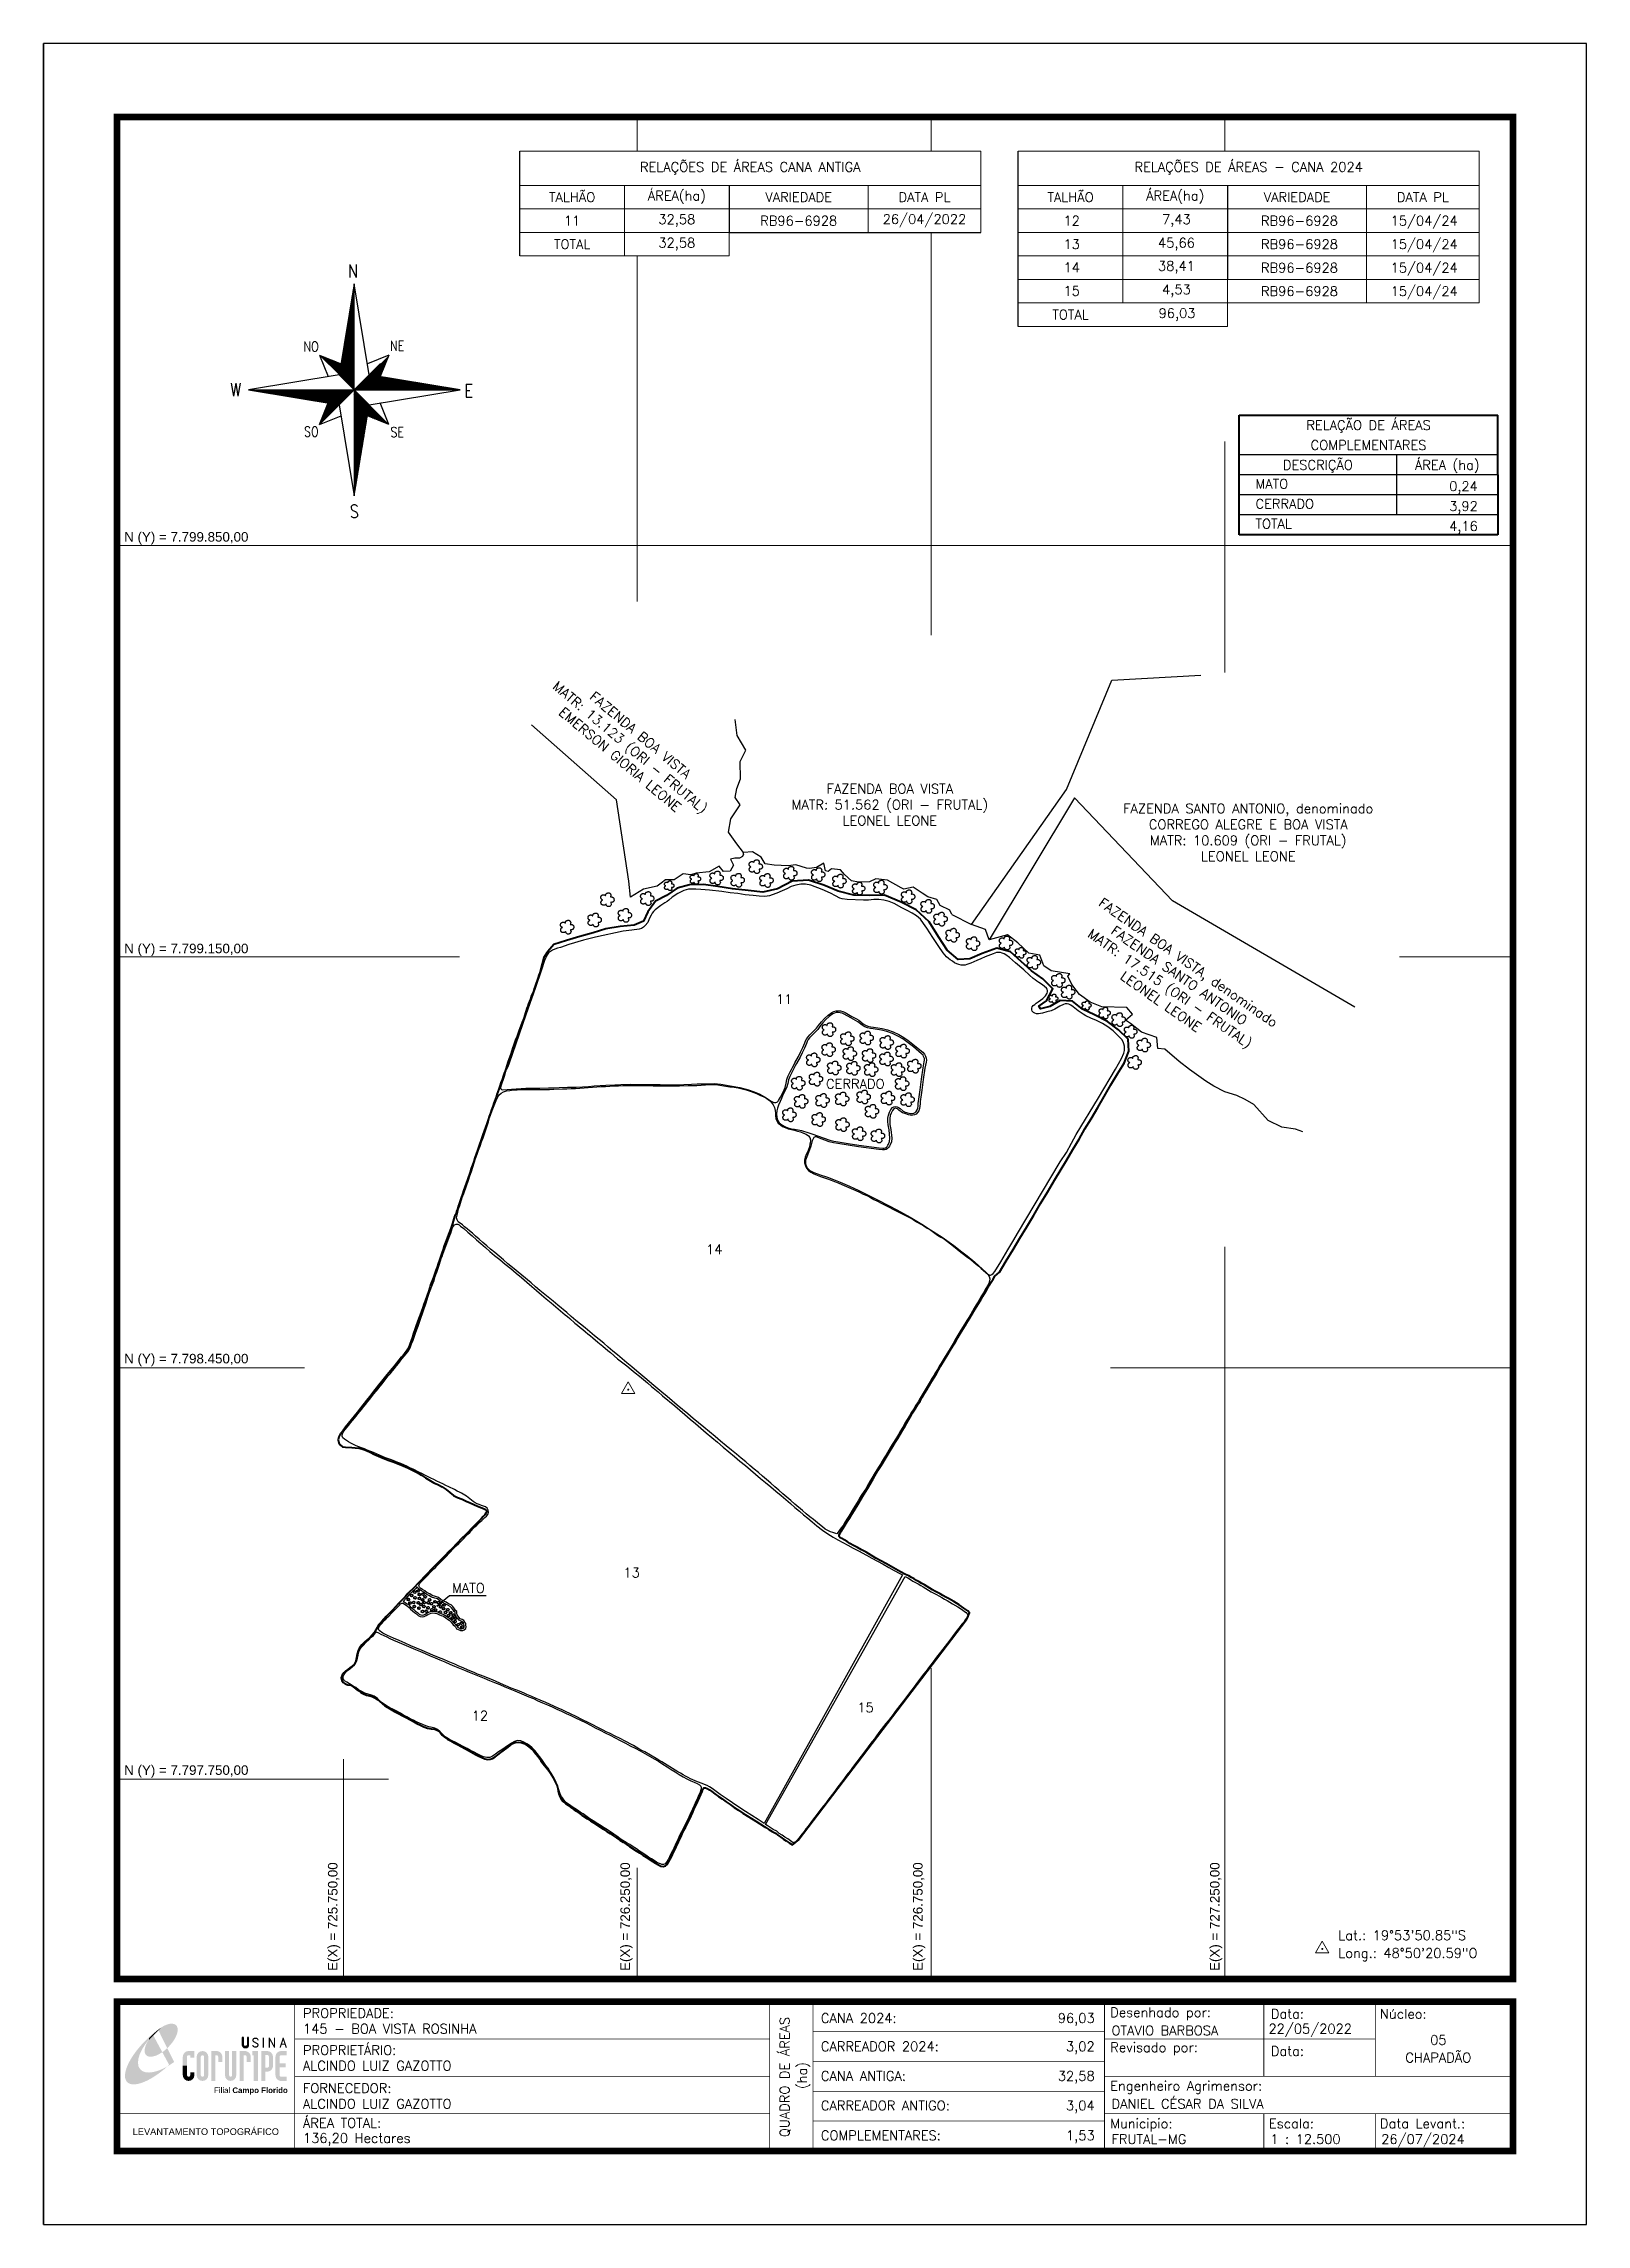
# Model space of a CAD drawing. Header units: inches. Extents: x 725240 to 727865, y 7796992 to 7800705.
import ezdxf
from ezdxf.enums import TextEntityAlignment as Align

# ---------------------------------------------------------------- set-up
doc = ezdxf.new("R2010")
doc.units = ezdxf.units.IN
doc.header["$MEASUREMENT"] = 0
doc.linetypes.add('CONTINUO', pattern=[0])
doc.linetypes.add('LIN0', pattern=[0])
doc.layers.add('0114000145', color=1, linetype='Continuous', lineweight=40)
doc.layers.add('MALHA', color=8, linetype='Continuous', lineweight=13)
for name, color, linetype in [('0114000145011', 5, 'Continuous'), ('0114000145012', 5, 'Continuous'), ('0114000145013', 5, 'Continuous'), ('0114000145014', 5, 'Continuous'), ('0114000145015', 5, 'Continuous'), ('MARGEM', 7, 'CONTINUO'), ('MATO', 3, 'Continuous'), ('QUADRO_DE_AREAS_CANA_2024', 7, 'Continuous'), ('QUADRO_DE_AREAS_CANA_ANTIGA', 7, 'Continuous'), ('QUADRO_DE_AREAS_COMPLEMENTARES', 7, 'Continuous'), ('SETA_NORTE', 3, 'Continuous'), ('TEXTO', 7, 'Continuous')]:
    doc.layers.add(name, color=color, linetype=linetype)
doc.styles.add('ARIAL', font='arial.ttf')
doc.styles.add('ROMANS', font='romans')
doc.styles.add('Simplex', font='simplex.shx')
doc.styles.get("Standard").update_dxf_attribs({"font": 'arial.ttf'})

msp = doc.modelspace()

# ---------------------------------------------------------------- texts
at = {"layer": 'MALHA'}
for s, p in [('N (Y) = 7.799.850,00', (725377.1, 7799851.9)), ('N (Y) = 7.799.150,00', (725377.1, 7799151.2)), ('N (Y) = 7.798.450,00', (725377.1, 7798453)), ('N (Y) = 7.797.750,00', (725377.1, 7797752.5))]:
    msp.add_text(s, height=16.25, dxfattribs=at).set_placement(p, align=Align.BOTTOM_LEFT)
for s, p in [('E(X) = 725.750,00', (725744.9, 7797423.6)), ('E(X) = 726.250,00', (726242.5, 7797423.6)), ('E(X) = 726.750,00', (726740.5, 7797423.6)), ('E(X) = 727.250,00', (727245.7, 7797423.6))]:
    msp.add_text(s, height=16.25, rotation=90, dxfattribs=at).set_placement(p, align=Align.BOTTOM_LEFT)
at = {"layer": 'MARGEM', "color": 7, "linetype": 'Continuous', "lineweight": 9, "style": 'Simplex'}
for s, p in [('PROPRIEDADE:', (725681.3, 7797359.8)), ('Desenhado por:', (727054.9, 7797361.2)), ('Data:', (727328.2, 7797358.6)), ('Núcleo:', (727513.8, 7797358.6)), ('PROPRIETÁRIO:', (725681.3, 7797296.9)), ('Revisado por:', (727054.9, 7797301.7)), ('Data:', (727328.2, 7797295.3)), ('FORNECEDOR:', (725681.3, 7797232.1)), ('Engenheiro Agrimensor:', (727054.9, 7797236.1)), ('ÁREA TOTAL:', (725681.3, 7797172.9)), ('Municipio:', (727054.9, 7797171.9)), ('Escala:', (727325, 7797171.9)), ('Data Levant.:', (727513.8, 7797171.9))]:
    msp.add_text(s, height=16.25, dxfattribs=at).set_placement(p, align=Align.TOP_LEFT)
at = {"layer": 'MARGEM', "color": 7, "linetype": 'Continuous', "style": 'Simplex'}
for s, p in [('145 - BOA VISTA ROSINHA ', (725681.3, 7797333.3)), ('CANA 2024:', (726562.5, 7797351.4)), ('OTAVIO BARBOSA ', (727057, 7797330.2)), ('22/05/2022', (727324.1, 7797333.3)), ('CARREADOR 2024:', (726562.5, 7797303.3)), ('ALCINDO LUIZ GAZOTTO ', (725681.3, 7797270.4)), ('CANA ANTIGA:', (726562.5, 7797252.9)), ('ALCINDO LUIZ GAZOTTO ', (725681.3, 7797205.5)), ('CARREADOR ANTIGO:', (726562.5, 7797202.6)), ('DANIEL CÉSAR DA SILVA', (727057, 7797205.5)), ('136,20 Hectares ', (725681.3, 7797147.2)), ('COMPLEMENTARES:', (726562.5, 7797151.7)), ('FRUTAL-MG ', (727057, 7797145.4)), ('1 : 12.500', (727327.1, 7797145.4)), ('26/07/2024', (727515.9, 7797145.4))]:
    msp.add_text(s, height=16.25, dxfattribs=at).set_placement(p, align=Align.TOP_LEFT)
for s, p in [('QUADRO DE ÁREAS', (726500.9, 7797243)), ('(ha)', (726530.5, 7797245.5))]:
    msp.add_text(s, height=16.25, rotation=90, dxfattribs=at).set_placement(p, align=Align.MIDDLE_CENTER)
for s, p in [('96,03', (727028.4, 7797351.4)), ('3,02', (727028.4, 7797303.3)), ('32,58', (727028.4, 7797252.9)), ('3,04', (727028.4, 7797202.6)), ('1,53', (727028.4, 7797151.7))]:
    msp.add_text(s, height=16.25, dxfattribs=at).set_placement(p, align=Align.TOP_RIGHT)
for s, p in [('05', (727613.1, 7797306)), ('CHAPADÃO', (727613.1, 7797276))]:
    msp.add_text(s, height=16.25, dxfattribs=at).set_placement(p, align=Align.MIDDLE_CENTER)
at = {"layer": 'MARGEM', "color": 7, "linetype": 'ByBlock'}
msp.add_text('LEVANTAMENTO TOPOGRÁFICO', height=11.25, dxfattribs=at).set_placement((725516, 7797150), align=Align.MIDDLE_CENTER)
at = {"layer": 'MARGEM', "color": 3, "linetype": 'ByBlock', "insert": (725962.8, 7798075.4), "char_height": 16.25, "attachment_point": 5, "style": 'ROMANS'}
msp.add_mtext_dynamic_manual_height_columns('{\\C7;MATO}', width=44.863, gutter_width=1, heights=[0], dxfattribs=at)
at = {"layer": 'QUADRO_DE_AREAS_CANA_2024', "color": 7, "linetype": 'Continuous', "insert": (727290.4, 7800492.3), "char_height": 16.25, "width": 688.553, "attachment_point": 5, "line_spacing_factor": 0.9, "style": 'ROMANS'}
msp.add_mtext('RELAÇÕES DE ÁREAS - CANA 2024', dxfattribs=at)
at = {"layer": 'QUADRO_DE_AREAS_CANA_2024', "color": 7, "char_height": 16.25, "attachment_point": 5, "style": 'ROMANS'}
for s, insert, width in [('TALHÃO', (726987.3, 7800443.1), 103.123), ('ÁREA(ha)', (727165.5, 7800443.1), 103.123), ('VARIEDADE', (727372.8, 7800443.1), 103.123), ('DATA PL', (727586.9, 7800443.1), 175.639)]:
    msp.add_mtext(s, dxfattribs=dict(at, insert=insert, width=width))
at = {"layer": 'QUADRO_DE_AREAS_CANA_ANTIGA', "color": 7, "linetype": 'Continuous', "insert": (726442.4, 7800492.3), "char_height": 16.25, "width": 688.553, "attachment_point": 5, "line_spacing_factor": 0.9, "style": 'ROMANS'}
msp.add_mtext('RELAÇÕES DE ÁREAS CANA ANTIGA', dxfattribs=at)
at = {"layer": 'QUADRO_DE_AREAS_CANA_ANTIGA', "color": 7, "char_height": 16.25, "attachment_point": 5, "style": 'ROMANS'}
for s, insert, width in [('TALHÃO', (726139.3, 7800443.1), 103.123), ('ÁREA(ha)', (726317.4, 7800443.1), 103.123), ('VARIEDADE', (726524.8, 7800443.1), 103.123), ('DATA PL', (726738.8, 7800443.1), 175.639), ('11', (726139.3, 7800403.1), 103.123), ('{\\C256;32,58}', (726317.4, 7800403.1), 103.123), ('RB96-6928', (726524.8, 7800403.1), 103.123), ('26/04/2022', (726738.8, 7800403.1), 103.123), ('TOTAL', (726139.3, 7800363.1), 103.123), ('{\\C256;32,58}', (726317.4, 7800363.1), 103.123)]:
    msp.add_mtext(s, dxfattribs=dict(at, insert=insert, width=width))
at = {"layer": 'TEXTO', "style": 'Simplex'}
for s, p in [('RB96-6928', (727311.4, 7800395)), ('15/04/24', (727532, 7800395)), ('RB96-6928', (727311.4, 7800355)), ('15/04/24', (727532, 7800355)), ('15/04/24', (727532, 7800315)), ('RB96-6928', (727311.4, 7800315)), ('RB96-6928', (727311.4, 7800275)), ('15/04/24', (727532, 7800275))]:
    msp.add_text(s, height=16.25, dxfattribs=at).set_placement(p)
at = {"layer": 'TEXTO', "linetype": 'Continuous', "style": 'Simplex'}
for s, p in [('RELAÇÃO DE ÁREAS', (727494.4, 7800055.1)), ('DESCRIÇÃO', (727408.2, 7799987.3)), ('COMPLEMENTARES', (727494.4, 7800021.2)), ('ÁREA (ha)', (727628.4, 7799987.3))]:
    msp.add_text(s, height=16.25, dxfattribs=at).set_placement(p, align=Align.MIDDLE_CENTER)
for s, p in [('MATO', (727302, 7799955.1)), ('CERRADO', (727302, 7799921.1)), ('TOTAL', (727302, 7799887.2))]:
    msp.add_text(s, height=16.25, dxfattribs=at).set_placement(p, align=Align.MIDDLE_LEFT)
for s, p in [('0,24', (727680.3, 7799943)), ('3,92', (727680.3, 7799909.1)), ('4,16', (727680.3, 7799875.1))]:
    msp.add_text(s, height=16.25, dxfattribs=at).set_placement(p, align=Align.RIGHT)
for s, p in [('Lat.: 19°53\'50.85"S', (727443, 7797476.1)), ('Long.: 48°50\'20.59"O', (727443, 7797445.9))]:
    msp.add_text(s, height=16.25, dxfattribs=at).set_placement(p)
at = {"layer": 'TEXTO', "linetype": 'Continuous', "char_height": 16.25, "attachment_point": 5, "style": 'Simplex'}
for s, insert, width in [('12', (726989.3, 7800403.1), 103.123), ('7,43', (727167.5, 7800403.1), 103.123), ('13', (726989.3, 7800363.1), 103.123), ('45,66', (727167.5, 7800363.1), 103.123), ('38,41', (727167.5, 7800323.6), 103.123), ('14', (726989.3, 7800323.6), 103.123), ('15', (726989.3, 7800283.6), 103.123), ('4,53', (727167.5, 7800283.6), 103.123), ('TOTAL', (726987.3, 7800243.2), 103.123), ('96,03', (727168.5, 7800243.2), 103.123), ('FAZENDA BOA VISTA^JMATR: 51.562 (ORI - FRUTAL)^JLEONEL LEONE', (726679.9, 7799409), 736.632), ('FAZENDA SANTO ANTONIO, denominado CORREGO ALEGRE E BOA VISTA^JMATR: 10.609 (ORI - FRUTAL)^JLEONEL LEONE', (727289.7, 7799361.8), 543.139)]:
    msp.add_mtext(s, dxfattribs=dict(at, insert=insert, width=width))
for s, insert, width, rotation in [('FAZENDA BOA VISTA^JMATR: 13.123 (ORI - FRUTAL)^JEMERSON GIORIA LEONE', (726238.1, 7799506.7), 736.632, 320), ('FAZENDA BOA VISTA, denominado FAZENDA SANTO ANTONIO^JMATR: 17.515 (ORI - FRUTAL)^JLEONEL LEONE', (727164.4, 7799107.1), 473.95, 325)]:
    msp.add_mtext(s, dxfattribs=dict(at, insert=insert, width=width, rotation=rotation))
at = {"layer": 'TEXTO', "linetype": 'Continuous', "char_height": 16.25, "style": 'Simplex'}
for s, width, insert, attachment_point in [('{\\C7;11}', 44.863, (726486, 7799086), 1), ('CERRADO', 171.182, (726621.1, 7798933.7), 5), ('{\\C7;14}', 44.863, (726367.3, 7798660.2), 1), ('{\\C7;13}', 44.863, (726226.6, 7798109.8), 1), ('{\\C7;12}', 44.863, (725968.4, 7797866.1), 1), ('{\\C7;15}', 44.863, (726624.5, 7797880.1), 1)]:
    msp.add_mtext_dynamic_manual_height_columns(s, width=width, gutter_width=1, heights=[0], dxfattribs=dict(at, insert=insert, attachment_point=attachment_point))

# ---------------------------------------------------------------- blocks, each defined once
blk = doc.blocks.new('mato')
at = {"layer": 'MATO', "color": 94, "linetype": 'CONTINUO'}
blk.add_lwpolyline([(734601.6, 7824194.7), (734600.8, 7824194.1), (734600, 7824193.3), (734599.1, 7824192.6), (734598, 7824192.3), (734596.9, 7824192.2), (734595.8, 7824192.2), (734594.9, 7824192.4), (734594.2, 7824192.7), (734593.5, 7824193.1), (734592.9, 7824193.6), (734592.3, 7824194.1), (734591.8, 7824194.7), (734591.5, 7824195.3), (734591.3, 7824195.9), (734591.2, 7824196.6), (734591, 7824197.5), (734591, 7824198.4), (734591, 7824199.3), (734591.2, 7824200), (734591.5, 7824200.5), (734591.9, 7824201), (734592.1, 7824201.5), (734592.4, 7824201.9), (734592.8, 7824202.3), (734594.2, 7824203.2), (734594.7, 7824203.6), (734594.5, 7824203.7), (734593.5, 7824204), (734593.1, 7824204.2), (734592.7, 7824204.5), (734592.3, 7824204.9), (734591.8, 7824205.6), (734591.3, 7824206.3), (734590.9, 7824207.1), (734590.7, 7824208), (734590.6, 7824208.8), (734590.7, 7824209.7), (734590.9, 7824210.7), (734591.3, 7824211.6), (734591.7, 7824212.4), (734592, 7824212.8), (734592.3, 7824213.1), (734592.7, 7824213.4), (734593.3, 7824213.8), (734593.9, 7824214.2), (734594.6, 7824214.5), (734595.3, 7824214.7), (734596, 7824214.8), (734596.6, 7824214.8), (734597.2, 7824214.8), (734597.8, 7824214.7), (734598.2, 7824214.6), (734598.7, 7824214.4), (734599.1, 7824214.3), (734599.5, 7824214), (734600, 7824213.4), (734600.5, 7824213), (734600.9, 7824212.8), (734601.1, 7824213.4), (734601.2, 7824214.2), (734601.3, 7824215.1), (734601.4, 7824215.5), (734601.5, 7824215.8), (734602, 7824216.5), (734602.3, 7824217), (734602.7, 7824217.4), (734603.2, 7824217.6), (734603.7, 7824217.8), (734604.3, 7824218), (734605.3, 7824218.4), (734605.8, 7824218.6), (734606.3, 7824218.7), (734606.9, 7824218.8), (734607.5, 7824218.8), (734608, 7824218.8), (734608.6, 7824218.7), (734609.1, 7824218.6), (734609.5, 7824218.4), (734610, 7824218.1), (734610.4, 7824217.9), (734610.7, 7824217.6), (734611, 7824217.2), (734611.3, 7824216.8), (734611.7, 7824216.3), (734611.9, 7824215.7), (734612.2, 7824215.1), (734612.4, 7824214.6), (734612.5, 7824214), (734612.5, 7824213.3), (734612.2, 7824212.1), (734611.9, 7824210.9), (734611.7, 7824210), (734612.4, 7824209.8), (734613.2, 7824209.9), (734614.1, 7824210), (734614.7, 7824209.9), (734615.4, 7824209.8), (734616, 7824209.5), (734616.6, 7824209.1), (734617.3, 7824208.6), (734617.8, 7824208.1), (734618.2, 7824207.9), (734618.6, 7824207.5), (734618.8, 7824207), (734619, 7824205.5), (734619.1, 7824203.9), (734619.1, 7824202.4), (734618.8, 7824201.5), (734618.4, 7824200.9), (734618, 7824200.3), (734617.5, 7824199.8), (734617, 7824199.3), (734616.5, 7824199), (734615.7, 7824198.7), (734614.9, 7824198.5), (734614.1, 7824198.3), (734613.3, 7824198.6), (734612.6, 7824198.7), (734612.1, 7824198.5), (734612.3, 7824197.3), (734613.2, 7824194.3), (734613.1, 7824193.5), (734613, 7824192.9), (734612.3, 7824191.8), (734611.9, 7824191.2), (734611.4, 7824190.7), (734611, 7824190.3), (734610.6, 7824189.9), (734610.1, 7824189.6), (734609.5, 7824189.4), (734608.8, 7824189.2), (734608.2, 7824189.2), (734607.5, 7824189.1), (734606.8, 7824189.2), (734605.7, 7824189.3), (734605.3, 7824189.5), (734604.8, 7824189.7), (734604.2, 7824190.1), (734603.7, 7824190.7), (734603.2, 7824191.3), (734602.7, 7824191.7), (734602.3, 7824192.2), (734602, 7824192.7), (734601.9, 7824194.3), (734601.7, 7824195)], dxfattribs=at)
blk = doc.blocks.new('A$C309442C0')
at = {"layer": 'SETA_NORTE', "linetype": 'Continuous'}
h = blk.add_hatch(dxfattribs=at)
h.set_pattern_fill('ANSI31', color=256, scale=0.1375, angle=-90, style=0)
h.set_pattern_definition([(315, (-215853.3434, 13873.16845), (0.3086963042, 0.3086963042), [])])
h.paths.add_polyline_path([(73.5, 97.4), (74.7, 104.9), (60, 110.8)])
h = blk.add_hatch(dxfattribs=at)
h.set_pattern_fill('ANSI31', color=256, scale=0.1375, angle=180, style=0)
h.set_pattern_definition([(225, (13869.59828, 216024.21475), (0.3086963042, -0.3086963042), [])])
h.paths.add_polyline_path([(93.8, 97.4), (101.4, 96.2), (107.3, 110.8)])
h = blk.add_hatch(dxfattribs=at)
h.set_pattern_fill('ANSI31', color=256, scale=0.1375, style=0)
h.set_pattern_definition([(45, (-13702.2971, -215849.77324), (-0.3086963042, 0.3086963042), [])])
h.paths.add_polyline_path([(73.5, 77), (65.9, 78.3), (60, 63.6)])
h = blk.add_hatch(dxfattribs=at)
h.set_pattern_fill('ANSI31', color=256, scale=0.1375, angle=90, style=0)
h.set_pattern_definition([(135, (216020.6446, -13698.72693), (-0.3086963042, -0.3086963042), [])])
h.paths.add_polyline_path([(93.8, 77), (92.6, 69.5), (107.3, 63.6)])
for p, q in [((81.6, 146.8), (83.7, 148.9)), ((81.7, 147.6), (83.7, 149.5)), ((81.8, 148.3), (83.7, 150.1)), ((82, 149.1), (83.7, 150.8)), ((82.1, 149.9), (83.7, 151.4)), ((82.2, 150.6), (83.7, 152.1)), ((82.3, 151.4), (83.7, 152.7)), ((82.5, 152.2), (83.7, 153.3)), ((82.6, 152.9), (83.7, 154)), ((82.7, 153.7), (83.7, 154.6)), ((82.9, 154.4), (83.7, 155.2)), ((83, 155.2), (83.7, 155.9)), ((83.1, 156), (83.7, 156.5)), ((83.2, 156.7), (83.7, 157.2)), ((83.4, 157.5), (83.7, 157.8)), ((83.5, 158.3), (83.7, 158.4)), ((83.6, 159), (83.7, 159.1)), ((78.7, 129.3), (83.7, 134.2)), ((78.8, 130), (83.7, 134.9)), ((79, 130.8), (83.7, 135.5)), ((79.1, 131.6), (83.7, 136.1)), ((79.2, 132.3), (83.7, 136.8)), ((79.3, 133.1), (83.7, 137.4)), ((79.5, 133.8), (83.7, 138)), ((79.6, 134.6), (83.7, 138.7)), ((79.7, 135.4), (83.7, 139.3)), ((79.8, 136.1), (83.7, 140)), ((80, 136.9), (83.7, 140.6)), ((80.1, 137.7), (83.7, 141.2)), ((80.2, 138.4), (83.7, 141.9)), ((80.3, 139.2), (83.7, 142.5)), ((80.5, 139.9), (83.7, 143.1)), ((80.6, 140.7), (83.7, 143.8)), ((80.7, 141.5), (83.7, 144.4)), ((80.8, 142.2), (83.7, 145)), ((81, 143), (83.7, 145.7)), ((81.1, 143.8), (83.7, 146.3)), ((81.2, 144.5), (83.7, 147)), ((81.3, 145.3), (83.7, 147.6)), ((81.5, 146.1), (83.7, 148.2)), ((75.7, 111), (83.7, 118.9)), ((75.8, 111.7), (83.7, 119.6)), ((75.9, 112.5), (83.7, 120.2)), ((76.1, 113.3), (83.7, 120.8)), ((76.2, 114), (83.7, 121.5)), ((76.3, 114.8), (83.7, 122.1)), ((76.4, 115.5), (83.7, 122.8)), ((76.6, 116.3), (83.7, 123.4)), ((76.7, 117.1), (83.7, 124)), ((76.8, 117.8), (83.7, 124.7)), ((76.9, 118.6), (83.7, 125.3)), ((77.1, 119.4), (83.7, 125.9)), ((77.2, 120.1), (83.7, 126.6)), ((77.3, 120.9), (83.7, 127.2)), ((77.4, 121.6), (83.7, 127.8)), ((77.6, 122.4), (83.7, 128.5)), ((77.7, 123.2), (83.7, 129.1)), ((77.8, 123.9), (83.7, 129.8)), ((78, 124.7), (83.7, 130.4)), ((78.1, 125.5), (83.7, 131)), ((78.2, 126.2), (83.7, 131.7)), ((78.3, 127), (83.7, 132.3)), ((78.5, 127.7), (83.7, 132.9)), ((78.6, 128.5), (83.7, 133.6)), ((60, 110.8), (74.7, 104.9)), ((60, 110.8), (65.9, 96.2)), ((73.5, 97.3), (83.7, 107.5)), ((73.6, 98), (83.7, 108.1)), ((73.7, 98.8), (83.7, 108.7)), ((73.8, 99.5), (83.7, 109.4)), ((73.8, 97), (83.7, 106.8)), ((73.9, 100.3), (83.7, 110)), ((74.1, 101.1), (83.7, 110.6)), ((74.2, 101.8), (83.7, 111.3)), ((74.2, 96.7), (83.7, 106.2)), ((74.3, 102.6), (83.7, 111.9)), ((74.4, 103.3), (83.7, 112.6)), ((74.5, 96.4), (83.7, 105.6)), ((74.6, 104.1), (83.7, 113.2)), ((74.7, 104.9), (83.7, 113.8)), ((74.8, 105.6), (83.7, 114.5)), ((74.8, 96.1), (83.7, 104.9)), ((74.9, 106.4), (83.7, 115.1)), ((75.1, 107.2), (83.7, 115.7)), ((75.1, 95.7), (83.7, 104.3)), ((75.2, 107.9), (83.7, 116.4)), ((75.3, 108.7), (83.7, 117)), ((75.4, 109.4), (83.7, 117.7)), ((75.6, 110.2), (83.7, 118.3)), ((107.3, 110.8), (92.6, 104.9)), ((107.3, 110.8), (101.4, 96.2)), ((75.4, 95.4), (83.7, 103.6)), ((75.8, 95.1), (83.7, 103)), ((76.1, 94.8), (83.7, 102.4)), ((76.4, 94.5), (83.7, 101.7)), ((76.7, 94.2), (83.7, 101.1)), ((77, 93.8), (83.7, 100.5)), ((77.4, 93.5), (83.7, 99.8)), ((77.7, 93.2), (83.7, 99.2)), ((78, 92.9), (83.7, 98.5)), ((78.3, 92.6), (83.7, 97.9)), ((78.6, 92.2), (83.7, 97.3)), ((78.9, 91.9), (83.7, 96.6)), ((79.3, 91.6), (83.7, 96)), ((79.6, 91.3), (83.7, 95.4)), ((79.9, 91), (83.7, 94.7)), ((80.2, 90.7), (83.7, 94.1)), ((80.5, 90.3), (83.7, 93.4)), ((80.9, 90), (83.7, 92.8)), ((81.2, 89.7), (83.7, 92.2)), ((81.5, 89.4), (83.7, 91.5)), ((81.8, 89.1), (83.7, 90.9)), ((82.1, 88.7), (83.7, 90.3)), ((82.4, 88.4), (83.7, 89.6)), ((83.8, 87.2), (94, 97.4)), ((84.4, 87.2), (94.5, 97.3)), ((85.1, 87.2), (95.1, 97.2)), ((85.7, 87.2), (95.6, 97.1)), ((86.3, 87.2), (96.2, 97)), ((87, 87.2), (96.7, 96.9)), ((87.6, 87.2), (97.2, 96.9)), ((88.3, 87.2), (97.8, 96.8)), ((88.9, 87.2), (98.3, 96.7)), ((89.5, 87.2), (98.9, 96.6)), ((90.2, 87.2), (99.4, 96.5)), ((90.8, 87.2), (100, 96.4)), ((91.4, 87.2), (100.5, 96.3)), ((92.1, 87.2), (101.1, 96.2)), ((92.7, 87.2), (101.6, 96.1)), ((93.4, 87.2), (102.2, 96)), ((94, 87.2), (102.7, 96)), ((94.6, 87.2), (103.3, 95.9)), ((95.3, 87.2), (103.8, 95.8)), ((95.9, 87.2), (104.4, 95.7)), ((96.5, 87.2), (104.9, 95.6)), ((97.2, 87.2), (105.5, 95.5)), ((97.8, 87.2), (106, 95.4)), ((98.4, 87.2), (106.5, 95.3)), ((99.1, 87.2), (107.1, 95.2)), ((99.7, 87.2), (107.6, 95.1)), ((100.4, 87.2), (108.2, 95.1)), ((101, 87.2), (108.7, 95)), ((101.6, 87.2), (109.3, 94.9)), ((102.3, 87.2), (109.8, 94.8)), ((102.9, 87.2), (110.4, 94.7)), ((103.5, 87.2), (110.9, 94.6)), ((104.2, 87.2), (111.5, 94.5)), ((104.8, 87.2), (112, 94.4)), ((105.5, 87.2), (112.6, 94.3)), ((106.1, 87.2), (113.1, 94.2)), ((106.7, 87.2), (113.7, 94.1)), ((107.4, 87.2), (114.2, 94.1)), ((108, 87.2), (114.8, 94)), ((108.6, 87.2), (115.3, 93.9)), ((109.3, 87.2), (115.8, 93.8)), ((109.9, 87.2), (116.4, 93.7)), ((110.6, 87.2), (116.9, 93.6)), ((111.2, 87.2), (117.5, 93.5)), ((111.8, 87.2), (118, 93.4)), ((112.5, 87.2), (118.6, 93.3)), ((113.1, 87.2), (119.1, 93.2)), ((113.7, 87.2), (119.7, 93.2)), ((114.4, 87.2), (120.2, 93.1)), ((115, 87.2), (120.8, 93)), ((115.6, 87.2), (121.3, 92.9)), ((116.3, 87.2), (121.9, 92.8)), ((116.9, 87.2), (122.4, 92.7)), ((117.6, 87.2), (123, 92.6)), ((118.2, 87.2), (123.5, 92.5)), ((118.8, 87.2), (124, 92.4)), ((119.5, 87.2), (124.6, 92.3)), ((120.1, 87.2), (125.1, 92.3)), ((120.7, 87.2), (125.7, 92.2)), ((121.4, 87.2), (126.2, 92.1)), ((122, 87.2), (126.8, 92)), ((122.7, 87.2), (127.3, 91.9)), ((123.3, 87.2), (127.9, 91.8)), ((123.9, 87.2), (128.4, 91.7)), ((124.6, 87.2), (129, 91.6)), ((125.2, 87.2), (129.5, 91.5)), ((125.8, 87.2), (130.1, 91.4)), ((126.5, 87.2), (130.6, 91.4)), ((127.1, 87.2), (131.2, 91.3)), ((127.8, 87.2), (131.7, 91.2)), ((128.4, 87.2), (132.3, 91.1)), ((129, 87.2), (132.8, 91)), ((129.7, 87.2), (133.3, 90.9)), ((130.3, 87.2), (133.9, 90.8)), ((130.9, 87.2), (134.4, 90.7)), ((131.6, 87.2), (135, 90.6)), ((132.2, 87.2), (135.5, 90.5)), ((132.8, 87.2), (136.1, 90.5)), ((133.5, 87.2), (136.6, 90.4)), ((134.1, 87.2), (137.2, 90.3)), ((134.8, 87.2), (137.7, 90.2)), ((135.4, 87.2), (138.3, 90.1)), ((136, 87.2), (138.8, 90)), ((136.7, 87.2), (139.4, 89.9)), ((137.3, 87.2), (139.9, 89.8)), ((137.9, 87.2), (140.5, 89.7)), ((138.6, 87.2), (141, 89.6)), ((139.2, 87.2), (141.6, 89.6)), ((139.9, 87.2), (142.1, 89.5)), ((140.5, 87.2), (142.6, 89.4)), ((141.1, 87.2), (143.2, 89.3)), ((141.8, 87.2), (143.7, 89.2)), ((142.4, 87.2), (144.3, 89.1)), ((11.8, 87.2), (11.8, 87.2)), ((12.3, 87.1), (12.4, 87.2)), ((12.9, 87), (13.1, 87.2)), ((13.4, 86.9), (13.7, 87.2)), ((14, 86.8), (14.4, 87.2)), ((14.5, 86.7), (15, 87.2)), ((15.1, 86.6), (15.6, 87.2)), ((15.6, 86.6), (16.3, 87.2)), ((16.2, 86.5), (16.9, 87.2)), ((16.7, 86.4), (17.5, 87.2)), ((17.2, 86.3), (18.2, 87.2)), ((17.8, 86.2), (18.8, 87.2)), ((18.3, 86.1), (19.5, 87.2)), ((18.9, 86), (20.1, 87.2)), ((19.4, 85.9), (20.7, 87.2)), ((20, 85.8), (21.4, 87.2)), ((20.5, 85.7), (22, 87.2)), ((21.1, 85.7), (22.6, 87.2)), ((21.6, 85.6), (23.3, 87.2)), ((22.2, 85.5), (23.9, 87.2)), ((22.7, 85.4), (24.6, 87.2)), ((23.3, 85.3), (25.2, 87.2)), ((23.8, 85.2), (25.8, 87.2)), ((24.4, 85.1), (26.5, 87.2)), ((24.9, 85), (27.1, 87.2)), ((25.5, 84.9), (27.7, 87.2)), ((26, 84.8), (28.4, 87.2)), ((26.5, 84.8), (29, 87.2)), ((27.1, 84.7), (29.6, 87.2)), ((27.6, 84.6), (30.3, 87.2)), ((28.2, 84.5), (30.9, 87.2)), ((28.7, 84.4), (31.6, 87.2)), ((29.3, 84.3), (32.2, 87.2)), ((29.8, 84.2), (32.8, 87.2)), ((30.4, 84.1), (33.5, 87.2)), ((30.9, 84), (34.1, 87.2)), ((31.5, 83.9), (34.7, 87.2)), ((32, 83.9), (35.4, 87.2)), ((32.6, 83.8), (36, 87.2)), ((33.1, 83.7), (36.7, 87.2)), ((33.7, 83.6), (37.3, 87.2)), ((34.2, 83.5), (37.9, 87.2)), ((34.7, 83.4), (38.6, 87.2)), ((35.3, 83.3), (39.2, 87.2)), ((35.8, 83.2), (39.8, 87.2)), ((36.4, 83.1), (40.5, 87.2)), ((36.9, 83), (41.1, 87.2)), ((37.5, 83), (41.8, 87.2)), ((38, 82.9), (42.4, 87.2)), ((38.6, 82.8), (43, 87.2)), ((39.1, 82.7), (43.7, 87.2)), ((39.7, 82.6), (44.3, 87.2)), ((40.2, 82.5), (44.9, 87.2)), ((40.8, 82.4), (45.6, 87.2)), ((41.3, 82.3), (46.2, 87.2)), ((41.9, 82.2), (46.8, 87.2)), ((42.4, 82.1), (47.5, 87.2)), ((43, 82.1), (48.1, 87.2)), ((43.5, 82), (48.8, 87.2)), ((44, 81.9), (49.4, 87.2)), ((44.6, 81.8), (50, 87.2)), ((45.1, 81.7), (50.7, 87.2)), ((45.7, 81.6), (51.3, 87.2)), ((46.2, 81.5), (51.9, 87.2)), ((46.8, 81.4), (52.6, 87.2)), ((47.3, 81.3), (53.2, 87.2)), ((47.9, 81.2), (53.9, 87.2)), ((48.4, 81.2), (54.5, 87.2)), ((49, 81.1), (55.1, 87.2)), ((49.5, 81), (55.8, 87.2)), ((50.1, 80.9), (56.4, 87.2)), ((50.6, 80.8), (57, 87.2)), ((51.2, 80.7), (57.7, 87.2)), ((51.7, 80.6), (58.3, 87.2)), ((52.3, 80.5), (59, 87.2)), ((52.8, 80.4), (59.6, 87.2)), ((53.3, 80.3), (60.2, 87.2)), ((53.9, 80.3), (60.9, 87.2)), ((54.4, 80.2), (61.5, 87.2)), ((55, 80.1), (62.1, 87.2)), ((55.5, 80), (62.8, 87.2)), ((56.1, 79.9), (63.4, 87.2)), ((56.6, 79.8), (64, 87.2)), ((57.2, 79.7), (64.7, 87.2)), ((57.7, 79.6), (65.3, 87.2)), ((58.3, 79.5), (66, 87.2)), ((58.8, 79.4), (66.6, 87.2)), ((59.4, 79.4), (67.2, 87.2)), ((59.9, 79.3), (67.9, 87.2)), ((83.7, 87.2), (60, 63.6)), ((60, 63.6), (65.9, 78.3)), ((60.5, 79.2), (68.5, 87.2)), ((61, 79.1), (69.1, 87.2)), ((61.5, 79), (69.8, 87.2)), ((62.1, 78.9), (70.4, 87.2)), ((62.6, 78.8), (71.1, 87.2)), ((63.2, 78.7), (71.7, 87.2)), ((63.7, 78.6), (72.3, 87.2)), ((64.3, 78.5), (73, 87.2)), ((64.8, 78.4), (73.6, 87.2)), ((65.4, 78.4), (74.2, 87.2)), ((65.9, 78.3), (74.9, 87.2)), ((66.5, 78.2), (75.5, 87.2)), ((67, 78.1), (76.2, 87.2)), ((67.6, 78), (76.8, 87.2)), ((68.1, 77.9), (77.4, 87.2)), ((68.7, 77.8), (78.1, 87.2)), ((69.2, 77.7), (78.7, 87.2)), ((69.8, 77.6), (79.3, 87.2)), ((70.3, 77.5), (80, 87.2)), ((70.8, 77.5), (80.6, 87.2)), ((71.4, 77.4), (81.2, 87.2)), ((71.9, 77.3), (81.9, 87.2)), ((72.5, 77.2), (82.5, 87.2)), ((73, 77.1), (83.2, 87.2)), ((82.8, 88.1), (83.7, 89)), ((83.1, 87.8), (83.7, 88.4)), ((83.4, 87.5), (83.7, 87.7)), ((83.7, 87.1), (83.7, 87.1)), ((83.7, 86.4), (84, 86.8)), ((83.7, 85.8), (84.4, 86.5)), ((83.7, 85.2), (84.7, 86.2)), ((83.7, 84.5), (85, 85.9)), ((83.7, 83.9), (85.3, 85.6)), ((83.7, 83.3), (85.6, 85.2)), ((83.7, 82.6), (86, 84.9)), ((83.7, 82), (86.3, 84.6)), ((83.7, 81.3), (86.6, 84.3)), ((83.7, 80.7), (86.9, 84)), ((83.7, 80.1), (87.2, 83.6)), ((83.7, 79.4), (87.5, 83.3)), ((83.7, 78.8), (87.9, 83)), ((83.7, 78.2), (88.2, 82.7)), ((83.7, 77.5), (88.5, 82.4)), ((83.7, 76.9), (88.8, 82.1)), ((83.7, 76.2), (89.1, 81.7)), ((83.7, 75.6), (89.5, 81.4)), ((83.7, 75), (89.8, 81.1)), ((83.7, 74.3), (90.1, 80.8)), ((83.7, 73.7), (90.4, 80.5)), ((83.7, 73.1), (90.7, 80.1)), ((83.7, 72.4), (91, 79.8)), ((83.7, 71.8), (91.4, 79.5)), ((83.7, 71.2), (91.7, 79.2)), ((83.7, 70.5), (92, 78.9)), ((83.7, 69.9), (92.3, 78.5)), ((83.7, 69.2), (92.6, 78.2)), ((83.7, 68.6), (93, 77.9)), ((83.7, 68), (93.3, 77.6)), ((83.7, 67.3), (93.6, 77.3)), ((83.7, 66.7), (93.8, 76.9)), ((83.7, 66.1), (93.7, 76.1)), ((83.7, 65.4), (93.6, 75.3)), ((83.7, 64.8), (93.4, 74.6)), ((107.3, 63.6), (101.4, 78.3)), ((143, 87.2), (144.8, 89)), ((143.7, 87.2), (145.4, 88.9)), ((144.3, 87.2), (145.9, 88.8)), ((144.9, 87.2), (146.5, 88.7)), ((145.6, 87.2), (147, 88.7)), ((146.2, 87.2), (147.6, 88.6)), ((146.9, 87.2), (148.1, 88.5)), ((147.5, 87.2), (148.7, 88.4)), ((148.1, 87.2), (149.2, 88.3)), ((148.8, 87.2), (149.8, 88.2)), ((149.4, 87.2), (150.3, 88.1)), ((150, 87.2), (150.8, 88)), ((150.7, 87.2), (151.4, 87.9)), ((151.3, 87.2), (151.9, 87.8)), ((152, 87.2), (152.5, 87.8)), ((152.6, 87.2), (153, 87.7)), ((153.2, 87.2), (153.6, 87.6)), ((153.9, 87.2), (154.1, 87.5)), ((154.5, 87.2), (154.7, 87.4)), ((155.1, 87.2), (155.2, 87.3)), ((60, 63.6), (74.7, 69.5)), ((83.7, 64.1), (93.3, 73.8)), ((83.7, 63.5), (93.2, 73)), ((83.7, 62.9), (93.1, 72.3)), ((83.7, 62.2), (92.9, 71.5)), ((83.7, 61.6), (92.8, 70.8)), ((83.7, 61), (92.7, 70)), ((83.7, 60.3), (92.6, 69.2)), ((83.7, 59.7), (92.4, 68.5)), ((83.7, 59), (92.3, 67.7)), ((83.7, 58.4), (92.2, 66.9)), ((83.7, 57.8), (92.1, 66.2)), ((83.7, 57.1), (91.9, 65.4)), ((83.7, 56.5), (91.8, 64.7)), ((83.7, 55.9), (91.7, 63.9)), ((83.7, 55.2), (91.6, 63.1)), ((83.7, 54.6), (91.4, 62.4)), ((83.7, 54), (91.3, 61.6)), ((83.7, 53.3), (91.2, 60.8)), ((83.7, 52.7), (91.1, 60.1)), ((107.3, 63.6), (92.6, 69.5)), ((83.7, 52), (90.9, 59.3)), ((83.7, 51.4), (90.8, 58.6)), ((83.7, 50.8), (90.7, 57.8)), ((83.7, 50.1), (90.5, 57)), ((83.7, 49.5), (90.4, 56.3)), ((83.7, 48.9), (90.3, 55.5)), ((83.7, 48.2), (90.2, 54.7)), ((83.7, 47.6), (90, 54)), ((83.7, 46.9), (89.9, 53.2)), ((83.7, 46.3), (89.8, 52.5)), ((83.7, 45.7), (89.7, 51.7)), ((83.7, 45), (89.5, 50.9)), ((83.7, 44.4), (89.4, 50.2)), ((83.7, 43.8), (89.3, 49.4)), ((83.7, 43.1), (89.2, 48.6)), ((83.7, 42.5), (89, 47.9)), ((83.7, 41.8), (88.9, 47.1)), ((83.7, 41.2), (88.8, 46.3)), ((83.7, 40.6), (88.7, 45.6)), ((83.7, 39.9), (88.5, 44.8)), ((83.7, 39.3), (88.4, 44.1)), ((83.7, 38.7), (88.3, 43.3)), ((83.7, 38), (88.2, 42.5)), ((83.7, 37.4), (88, 41.8)), ((83.7, 36.8), (87.9, 41)), ((83.7, 36.1), (87.8, 40.2)), ((83.7, 35.5), (87.7, 39.5)), ((83.7, 34.8), (87.5, 38.7)), ((83.7, 34.2), (87.4, 38)), ((83.7, 33.6), (87.3, 37.2)), ((83.7, 32.9), (87.2, 36.4)), ((83.7, 32.3), (87, 35.7)), ((83.7, 31.7), (86.9, 34.9)), ((83.7, 31), (86.8, 34.1)), ((83.7, 30.4), (86.7, 33.4)), ((83.7, 29.7), (86.5, 32.6)), ((83.7, 29.1), (86.4, 31.9)), ((83.7, 28.5), (86.3, 31.1)), ((83.7, 27.8), (86.2, 30.3)), ((83.7, 27.2), (86, 29.6)), ((83.7, 26.6), (85.9, 28.8)), ((83.7, 25.9), (85.8, 28)), ((83.7, 25.3), (85.6, 27.3)), ((83.7, 24.6), (85.5, 26.5)), ((83.7, 24), (85.4, 25.8)), ((83.7, 23.4), (85.3, 25)), ((83.7, 22.7), (85.1, 24.2)), ((83.7, 22.1), (85, 23.5)), ((83.7, 21.5), (84.9, 22.7)), ((83.7, 20.8), (84.8, 21.9)), ((83.7, 20.2), (84.6, 21.2)), ((83.7, 19.6), (84.5, 20.4)), ((83.7, 18.9), (84.4, 19.7)), ((83.7, 18.3), (84.3, 18.9)), ((83.7, 17.6), (84.1, 18.1)), ((83.7, 17), (84, 17.4)), ((83.7, 16.4), (83.9, 16.6)), ((83.7, 15.7), (83.8, 15.8))]:
    blk.add_line(p, q, dxfattribs=at)
blk.add_lwpolyline([(93.8, 77), (155.7, 87.2), (93.8, 97.4), (83.7, 159.3), (73.5, 97.4), (11.6, 87.2), (73.5, 77), (83.7, 15.1)], close=True, dxfattribs=at)
for points in [[(83.7, 87.2), (83.7, 159.3)], [(83.7, 87.2), (73.5, 97.4)], [(83.7, 87.2), (93.8, 97.4)], [(11.6, 87.2), (155.7, 87.2)], [(83.7, 87.2), (73.5, 77)], [(83.7, 87.2), (93.8, 77)], [(83.7, 87.2), (83.7, 15.1)]]:
    blk.add_lwpolyline(points, dxfattribs=at)
at = {"layer": 'SETA_NORTE', "color": 7, "lineweight": 30, "style": 'ROMANS', "width": 0.8}
for s, height, p in [('N ', 8.94, (79.5, 163.6)), ('NO', 6.88, (49.1, 113.2)), ('NE', 6.87, (108, 113.7)), ('W', 8.94, (-0.7, 82.9)), ('E', 8.94, (158.6, 82.1)), ('SO', 6.88, (49.5, 55.3)), ('SE', 6.87, (108.3, 55)), ('S', 8.94, (80.6, 0))]:
    blk.add_text(s, height=height, dxfattribs=at).set_placement(p)
blk = doc.blocks.new('A$C78F83FB3')
at = {"layer": 'MARGEM'}
h = blk.add_hatch(color=20, dxfattribs=at)
edge = h.paths.add_edge_path()
edge.add_ellipse((19.49, 23.77), major_axis=(-6.68, -6.67), ratio=0.469426, start_angle=292.73277, end_angle=601.25787)
edge.add_ellipse((22.83, 22.05), major_axis=(12.64, 11.29), ratio=0.457614, start_angle=79.90686, end_angle=107.91393)
edge = h.paths.add_edge_path()
edge.add_ellipse((18.28, 18.7), major_axis=(13.95, 13.59), ratio=0.386848, start_angle=63.96117, end_angle=264.59932)
edge.add_ellipse((22.83, 22.05), major_axis=(12.64, 11.29), ratio=0.457614, start_angle=107.91393, end_angle=245.11815, ccw=False)
edge.add_ellipse((19.49, 23.77), major_axis=(-6.68, -6.67), ratio=0.469426, start_angle=241.25787, end_angle=292.73277, ccw=False)
for color, points in [(20, [(15.46, 26.12), (14.17, 24.81), (14.06, 24.24), (14.39, 23.97), (14.67, 24.54), (19.47, 29.32), (18.48, 28.66), (17.31, 27.78)]), (7, [(58.42, 24.9), (57.9, 24.9), (57.9, 21.73, -0.414214), (57.15, 20.98), (56.84, 20.98, -0.414214), (56.09, 21.73), (56.09, 24.9), (55.57, 24.9), (55.57, 21.73, 0.414214), (56.84, 20.46), (57.15, 20.46, 0.414214), (58.42, 21.73)]), (7, [(61.7, 24.9), (61.23, 24.9, 0.396318), (60.04, 23.78), (60.04, 23.72, 0.151912), (60.39, 22.97), (60.46, 22.92), (62.18, 22), (62.85, 21.83, 0.12407), (62.51, 22.42), (60.75, 23.36, -0.13192), (60.56, 23.77, -0.385578), (61.23, 24.37), (61.7, 24.37, -0.414214), (62.37, 23.7), (62.89, 23.7, 0.414214)]), (7, [(62.37, 23.7), (62.89, 23.7, 0.414214), (61.7, 24.9), (61.23, 24.9, 0.396318), (60.04, 23.78), (60.04, 23.72, 0.151912), (60.39, 22.97), (60.46, 22.92), (62.18, 22), (62.18, 22, -0.131921), (62.37, 21.59, -0.385578), (61.7, 20.98), (61.23, 20.98, -0.414214), (60.56, 21.65), (60.04, 21.65, 0.414214), (61.23, 20.46), (61.7, 20.46, 0.402546), (62.89, 21.61, 0.165292), (62.51, 22.42), (60.75, 23.36, -0.13192), (60.56, 23.77, -0.385578), (61.23, 24.37), (61.7, 24.37, -0.414214)]), (7, [(30.97, 12.46), (29.13, 12.46), (29.13, 8.21, 1), (34.29, 8.21), (34.29, 9.41), (32.45, 9.41), (32.45, 8.21, -1), (30.97, 8.21)])]:
    blk.add_hatch(color=color, dxfattribs=at).paths.add_polyline_path(points)
h = blk.add_hatch(color=7, dxfattribs=at)
h.paths.add_polyline_path([(65.24, 24.9), (64.72, 24.9), (64.72, 20.46), (65.24, 20.46)])
h.paths.add_polyline_path([(67.38, 20.46), (67.9, 20.46), (67.9, 23.74), (69.74, 20.46), (70.23, 20.46), (70.23, 24.9), (69.71, 24.9), (69.71, 21.58), (67.85, 24.9), (67.38, 24.9)])
h.paths.add_polyline_path([(72.17, 20.46), (72.72, 20.46), (73.14, 21.73), (74.49, 21.73), (74.9, 20.46), (75.45, 20.46), (74, 24.9), (73.62, 24.9)])
h.paths.add_polyline_path([(73.81, 23.8), (74.32, 22.25), (73.31, 22.25)], flags=16)
h = blk.add_hatch(color=7, dxfattribs=at)
h.paths.add_polyline_path([(31.71, 18.93, 0.414214), (29.13, 16.35), (29.13, 12.46), (30.97, 12.46), (30.97, 16.35, -0.414214), (31.71, 17.09), (32.45, 17.09), (32.45, 16.02), (34.29, 16.02), (34.29, 18.93)])
h.paths.add_polyline_path([(44.15, 17.09, -0.414214), (44.89, 16.35), (44.89, 14.1), (46.72, 14.1), (46.72, 16.17, 0.433937), (44.15, 18.93), (41.77, 18.93), (41.77, 12.46), (43.61, 12.46), (43.61, 17.09)])
h.paths.add_polyline_path([(43.61, 12.46), (41.77, 12.46), (41.77, 5.62), (43.61, 5.62)])
h.paths.add_polyline_path([(47.92, 12.46), (49.75, 12.46), (49.75, 18.93), (47.92, 18.93)])
h.paths.add_polyline_path([(52.91, 18.93), (51.08, 18.93), (51.08, 12.46), (52.91, 12.46)])
h.paths.add_polyline_path([(51.08, 8.12, -1), (49.75, 8.12), (49.75, 12.46), (47.92, 12.46), (47.92, 8.12, 1), (52.91, 8.12), (52.91, 12.46), (51.08, 12.46)])
h.paths.add_polyline_path([(54.41, 12.46), (56.25, 12.46), (56.25, 17.09), (56.79, 17.09, -0.414214), (57.53, 16.35), (57.53, 14.1), (59.36, 14.1), (59.36, 16.17, 0.433937), (56.79, 18.93), (54.41, 18.93)])
h.paths.add_polyline_path([(56.25, 12.46), (54.41, 12.46), (54.41, 5.62), (56.25, 5.62)])
h.paths.add_polyline_path([(60.73, 12.46), (62.58, 12.46), (62.58, 18.93), (60.02, 18.93), (60.02, 17.08), (60.73, 17.08)])
h.paths.add_polyline_path([(62.58, 12.46), (60.73, 12.46), (60.73, 5.62), (62.58, 5.62)])
h.paths.add_polyline_path([(64.06, 12.46), (65.82, 12.46), (65.82, 17.17), (66.66, 17.17, -0.450417), (67.48, 16.25), (67.48, 12.46), (69.24, 12.46, 0.002307), (69.24, 12.48, 0.005282), (69.23, 12.54, -0.000938), (69.23, 12.53), (69.23, 16.17, 0.433937), (66.66, 18.93), (64.06, 18.93)])
h.paths.add_polyline_path([(64.06, 5.62), (65.82, 5.62), (65.82, 9.77), (66.66, 9.77, 0.426056), (69.24, 12.46), (67.48, 12.46), (67.48, 12.45, -0.450417), (66.66, 11.53), (65.82, 11.53), (65.82, 12.46), (64.06, 12.46)])
h.paths.add_polyline_path([(70.37, 12.46), (74.87, 12.46), (74.87, 13.44), (72.21, 13.44), (72.21, 16.35, -0.414214), (72.95, 17.09), (75.38, 17.09), (75.38, 18.93), (72.95, 18.93, 0.414214), (70.37, 16.35)])
h.paths.add_polyline_path([(72.21, 11.62), (74.87, 11.62), (74.87, 12.46), (70.37, 12.46), (70.37, 8.21, 0.414214), (72.95, 5.62), (75.38, 5.62), (75.38, 7.47), (72.95, 7.47, -0.414214), (72.21, 8.21)])
h = blk.add_hatch(color=7, dxfattribs=at)
h.paths.add_polyline_path([(35.29, 16.35), (35.29, 8.21, 1), (40.46, 8.21, 0.016978), (40.45, 8.38), (40.45, 16.17, 0.433937), (37.88, 18.93), (37.87, 18.93, 0.41391)])
h.paths.add_polyline_path([(38.62, 16.35), (38.62, 8.21, -1), (37.13, 8.21), (37.13, 16.35, -1)], flags=16)
at = {"layer": 'MARGEM', "linetype": 'Continuous'}
blk.add_lwpolyline([(58.42, 24.9), (57.9, 24.9), (57.9, 21.73, -0.414214), (57.15, 20.98), (56.84, 20.98, -0.414214), (56.09, 21.73), (56.09, 24.9), (55.57, 24.9), (55.57, 21.73, 0.414214), (56.84, 20.46), (57.15, 20.46, 0.414214), (58.42, 21.73), (58.42, 24.9)], format="xyb", close=True, dxfattribs=at)
at = {"layer": 'MARGEM', "color": 252, "insert": (43.05, 2.72), "char_height": 2.5, "attachment_point": 1, "style": 'ARIAL'}
blk.add_mtext_dynamic_manual_height_columns('Filial {\\fArial|b1|i0|c0|p34;Campo Florido}', width=33.0271, gutter_width=2.46, heights=[2.95], dxfattribs=at)

# ---------------------------------------------------------------- linework, layer by layer
at = {"layer": '0114000145'}
msp.add_lwpolyline([(726810.1, 7798022.1), (726813.2, 7798026.7), (726813.9, 7798029.4), (726815.3, 7798033.2), (726812.7, 7798036.6), (726809.3, 7798038.7), (726806, 7798041.4), (726797.6, 7798047), (726788.7, 7798052.3), (726779.6, 7798057.5), (726775, 7798060.1), (726770.2, 7798062.8), (726765.4, 7798065.5), (726760.9, 7798067.9), (726756.6, 7798070.3), (726752.2, 7798072.6), (726747.8, 7798075.2), (726743.2, 7798078), (726738.8, 7798080.7), (726734.4, 7798083.4), (726729.9, 7798085.9), (726725.5, 7798088.4), (726721.2, 7798090.8), (726716.9, 7798093.3), (726712.4, 7798096), (726706.4, 7798098.2), (726698.1, 7798103), (726690, 7798107.7), (726673.3, 7798116.9), (726656.3, 7798126.4), (726639.5, 7798136.2), (726631.8, 7798140.7), (726624.7, 7798144.6), (726618, 7798148), (726612, 7798151.2), (726607, 7798154.6), (726602.4, 7798157.5), (726598.3, 7798159.8), (726595.1, 7798161.1), (726593.5, 7798163.1), (726593.8, 7798165.7), (726595.2, 7798168.7), (726597.6, 7798172.6), (726600.5, 7798177.1), (726607.5, 7798188.4), (726611.3, 7798194.5), (726615.1, 7798200.9), (726619, 7798207.5), (726627.2, 7798220.6), (726635.1, 7798233.8), (726639.2, 7798240.6), (726643.4, 7798247.5), (726647.4, 7798254.3), (726651.5, 7798261.4), (726659.7, 7798275.3), (726663.7, 7798282.2), (726667.7, 7798288.8), (726672, 7798295.5), (726680.4, 7798309.5), (726684.7, 7798316.7), (726689, 7798323.8), (726693.5, 7798330.7), (726697.5, 7798337.4), (726701.5, 7798344.3), (726705.8, 7798351.6), (726714.3, 7798366.3), (726718.6, 7798373.4), (726722.9, 7798380.4), (726727.2, 7798387.2), (726731.2, 7798393.8), (726735, 7798400.2), (726739.1, 7798406.9), (726743, 7798413.6), (726747, 7798420.2), (726750.9, 7798426.8), (726758.5, 7798439.6), (726762.5, 7798446.7), (726766.3, 7798453.4), (726774.1, 7798466.1), (726778.4, 7798473.3), (726782.7, 7798480.2), (726787.1, 7798487.5), (726791.4, 7798494.8), (726795.5, 7798501.9), (726799.6, 7798508.5), (726808, 7798522.2), (726812.2, 7798529), (726816.2, 7798535.6), (726820.2, 7798542.3), (726824.2, 7798549), (726828, 7798555.4), (726835.1, 7798567.3), (726838.3, 7798572.1), (726842.9, 7798579.7), (726844.6, 7798582.6), (726847.3, 7798587.4), (726849.6, 7798591.3), (726852.5, 7798596.2), (726855.7, 7798601.3), (726858.4, 7798606.2), (726866.6, 7798613.4), (726877.8, 7798632.3), (726889.5, 7798651.8), (726901, 7798671.2), (726913, 7798690.4), (726924.6, 7798710.2), (726936.3, 7798729.8), (726948.3, 7798749.4), (726960.3, 7798769.5), (726981.3, 7798804.5), (726991.4, 7798821.9), (727001.9, 7798839.7), (727011.8, 7798857), (727022.4, 7798874.2), (727033.8, 7798893.3), (727044.7, 7798912.4), (727056.1, 7798932), (727067.4, 7798950.6), (727078.8, 7798968.7), (727086.8, 7798989.2), (727085.2, 7799009.9), (727069.1, 7799025.5), (727050, 7799039.9), (727028.1, 7799051.4), (727007.7, 7799061.1), (726990.7, 7799074.7), (726969.4, 7799075.7), (726952, 7799065.2), (726936.1, 7799061.5), (726933.5, 7799066.1), (726946.6, 7799075.1), (726957.3, 7799095.2), (726940.2, 7799112.5), (726920.8, 7799126.3), (726903.2, 7799141.8), (726885.1, 7799158.7), (726862.1, 7799164.8), (726836.9, 7799155.9), (726815.7, 7799146.4), (726796, 7799145.6), (726777.6, 7799161.1), (726762.7, 7799184), (726746.9, 7799209.3), (726724.8, 7799230), (726698.9, 7799243.3), (726670.7, 7799254.7), (726644.8, 7799254.5), (726618.5, 7799255), (726591.9, 7799261.5), (726567.6, 7799272), (726541.4, 7799280.5), (726513.9, 7799278.7), (726488.5, 7799266), (726463.8, 7799260.2), (726438.7, 7799262.7), (726412.2, 7799265.7), (726387.3, 7799269.9), (726362.9, 7799272.9), (726338.8, 7799272.3), (726318.1, 7799266.7), (726299.9, 7799254.6), (726280.9, 7799244.8), (726268.2, 7799226.7), (726260.7, 7799210.4), (726244.7, 7799203.8), (726220.9, 7799201.6), (726196.5, 7799197.4), (726174.9, 7799191.1), (726152.1, 7799184.4), (726129.7, 7799177.6), (726108.1, 7799170.9), (726097.7, 7799159.1), (726096.5, 7799156.7), (726093.2, 7799152), (726091.3, 7799149), (726086, 7799129.6), (726085.4, 7799126.5), (726084.2, 7799122.9), (726082.8, 7799118.9), (726081.5, 7799114.5), (726079.9, 7799109.8), (726078.2, 7799104.9), (726076.6, 7799100.2), (726074.9, 7799095.6), (726073.3, 7799091.1), (726071.5, 7799086.6), (726069.8, 7799082.2), (726068.2, 7799078.1), (726066.6, 7799074), (726065.1, 7799069.8), (726063.7, 7799065.7), (726062.4, 7799061.8), (726061.3, 7799058.3), (726060.1, 7799054.8), (726058.9, 7799050.9), (726057.5, 7799046.8), (726055.9, 7799042.3), (726054.2, 7799037.9), (726051.1, 7799028.9), (726049.4, 7799024.4), (726047.7, 7799019.6), (726045.6, 7799014.6), (726043.7, 7799009.7), (726041.9, 7799004.7), (726040, 7798999.6), (726038.3, 7798994.9), (726035.4, 7798985.5), (726033.8, 7798980.9), (726032.2, 7798976.2), (726030.7, 7798971.8), (726026.2, 7798958.5), (726025.2, 7798955.4), (726023.6, 7798951.3), (726021.8, 7798946), (726020.1, 7798940.5), (726018.2, 7798935.2), (726016.5, 7798930), (726014.7, 7798924.9), (726013, 7798920.2), (726011.4, 7798915.7), (726009.8, 7798910.9), (726006.1, 7798900.7), (726004.2, 7798895.3), (726002.1, 7798889.7), (726000.2, 7798884), (725998.3, 7798878.2), (725996.3, 7798872.2), (725994.1, 7798865.9), (725989.6, 7798853.1), (725987.4, 7798846.7), (725985.1, 7798840), (725980.5, 7798826.8), (725978.3, 7798820.4), (725974, 7798807.7), (725971.9, 7798801.5), (725969.7, 7798795.3), (725967.6, 7798789.4), (725965.6, 7798783.4), (725961.3, 7798770.5), (725956.9, 7798757.9), (725954.7, 7798751.6), (725952.5, 7798745.7), (725950.5, 7798739.9), (725948.7, 7798734.3), (725947, 7798729.3), (725945.5, 7798724.9), (725944.1, 7798720.5), (725942.8, 7798716.8), (725941.8, 7798713.7), (725940.7, 7798710.8), (725939.8, 7798708.8), (725939.4, 7798708), (725935.7, 7798695.9), (725934.7, 7798692.8), (725933.2, 7798689.2), (725931.5, 7798684.8), (725929.8, 7798680), (725923.9, 7798663.6), (725921.8, 7798657.7), (725919.8, 7798651.7), (725917.6, 7798645.6), (725913.5, 7798633.5), (725911.4, 7798627.6), (725909.4, 7798621.7), (725907.4, 7798616), (725905.4, 7798610.6), (725903.7, 7798605.6), (725902.4, 7798601.5), (725898.3, 7798591.5), (725897.9, 7798588.6), (725896.7, 7798585.1), (725895.4, 7798581.4), (725892.4, 7798573.3), (725889.1, 7798563.5), (725887.2, 7798558.1), (725885.1, 7798552.2), (725880.8, 7798539.9), (725878.5, 7798534), (725876.4, 7798527.9), (725874.1, 7798521.6), (725871.9, 7798515.2), (725869.6, 7798508.8), (725867.5, 7798502.5), (725865.2, 7798496.2), (725863.1, 7798489.9), (725860.6, 7798483.9), (725857.3, 7798478.5), (725853.4, 7798473.7), (725849.2, 7798468.6), (725845.1, 7798463.4), (725837.1, 7798453.4), (725833, 7798448.5), (725824.5, 7798438.2), (725820, 7798432.7), (725815.3, 7798426.8), (725810.5, 7798420.7), (725800.3, 7798407.5), (725795.1, 7798401.1), (725790.1, 7798394.8), (725779.5, 7798381.4), (725774.3, 7798374.5), (725769, 7798367.9), (725763.7, 7798361.6), (725758.6, 7798355.4), (725753.9, 7798349.4), (725749.6, 7798343.8), (725745.4, 7798338.4), (725742.2, 7798333.1), (725741.2, 7798327.7), (725742.2, 7798322.8), (725744.9, 7798318.8), (725748.8, 7798316), (725753.6, 7798315), (725764.2, 7798314.8), (725770.2, 7798314.3), (725776.6, 7798313.3), (725783.1, 7798311.7), (725789.4, 7798309.3), (725795.5, 7798306.5), (725801.9, 7798303.4), (725809.6, 7798299.9), (725817.9, 7798296.4), (725826.3, 7798293.1), (725834.9, 7798290.1), (725843.4, 7798287), (725851.8, 7798283.7), (725859.9, 7798280), (725867.9, 7798276.2), (725875.6, 7798272), (725882.9, 7798267.6), (725890, 7798263.3), (725903.7, 7798254.7), (725910.9, 7798251.4), (725918.1, 7798247.9), (725924.7, 7798243), (725930.9, 7798237.9), (725937.4, 7798233.2), (725944.5, 7798229.7), (725951.9, 7798226.6), (725959, 7798223.5), (725965.9, 7798220.4), (725978.3, 7798214.9), (725988.5, 7798210.6), (725991.9, 7798209.1), (725993.6, 7798207.4), (725993.9, 7798205.2), (725992.7, 7798202.7), (725990.6, 7798200.2), (725988, 7798197.1), (725984.4, 7798193.3), (725980.4, 7798189.4), (725976.3, 7798185.3), (725967.5, 7798176.1), (725962.5, 7798170.8), (725957.3, 7798165.5), (725951.8, 7798160.1), (725934.9, 7798142.7), (725929, 7798136.8), (725923.2, 7798130.9), (725917.4, 7798125), (725911.6, 7798119), (725905.7, 7798113), (725899.7, 7798106.9), (725893.7, 7798100.8), (725887.7, 7798094.6), (725881.8, 7798088.3), (725876.3, 7798082.6), (725871, 7798076.7), (725859.7, 7798066.2), (725854.9, 7798060.5), (725849.5, 7798054.9), (725844.1, 7798049.1), (725838.7, 7798043.4), (725833.4, 7798037.8), (725827.7, 7798032.1), (725823.1, 7798027.2), (725814.7, 7798018), (725810.3, 7798013.6), (725802.2, 7797999), (725798.9, 7797995), (725794.8, 7797990.7), (725790.7, 7797987), (725785.9, 7797983.2), (725781.4, 7797978.6), (725777.7, 7797973.7), (725775, 7797968.3), (725773.4, 7797962.6), (725772.5, 7797956.7), (725771.4, 7797951), (725768.9, 7797945.9), (725765.2, 7797942.2), (725761.3, 7797939.6), (725757.8, 7797937), (725754.4, 7797934.5), (725750.7, 7797930.9), (725747.7, 7797926.9), (725746.5, 7797922.3), (725747.3, 7797917.9), (725749.7, 7797914.5), (725753.3, 7797912.2), (725757.9, 7797910.6), (725762.8, 7797909.8), (725766.9, 7797907.4), (725771.2, 7797903.8), (725775.5, 7797900.7), (725779.9, 7797897.8), (725784.5, 7797895.1), (725789.5, 7797893.3), (725794.5, 7797892), (725799.2, 7797890.6), (725803.7, 7797888.7), (725807.9, 7797885.7), (725812, 7797882.2), (725816.1, 7797878.6), (725820.5, 7797875), (725825.5, 7797871.8), (725831.2, 7797868.6), (725837.3, 7797865.4), (725843.8, 7797862.1), (725850.3, 7797858.6), (725856.9, 7797855.1), (725863.2, 7797851.6), (725869.3, 7797848.2), (725875.2, 7797844.9), (725881.2, 7797841.8), (725887.2, 7797838.9), (725893.3, 7797837), (725899.5, 7797835.6), (725905.4, 7797834.9), (725910.5, 7797833), (725914.5, 7797829.4), (725918.1, 7797825.2), (725922.3, 7797821.3), (725927.2, 7797818.1), (725932.6, 7797815.1), (725938.5, 7797812.1), (725944.4, 7797808.9), (725950.4, 7797805.6), (725956.5, 7797802.3), (725962.8, 7797799), (725975, 7797792.3), (725980.4, 7797789.3), (725985.8, 7797786.7), (725990.9, 7797784.7), (725995.4, 7797783.7), (725999.7, 7797783.9), (726003.8, 7797785.5), (726008.1, 7797788.2), (726012.7, 7797791.6), (726017.7, 7797795.3), (726027.9, 7797803), (726033, 7797807), (726037.7, 7797810.5), (726042.5, 7797812.7), (726047.4, 7797813.1), (726052.5, 7797812.4), (726057.6, 7797810.5), (726063.3, 7797807), (726068.6, 7797802.6), (726073.4, 7797798), (726077.6, 7797793.4), (726081.3, 7797788.6), (726084.1, 7797784.4), (726086.3, 7797781.3), (726089.4, 7797776.6), (726092, 7797773.4), (726095.2, 7797770), (726098.3, 7797765.9), (726101.4, 7797761.7), (726104.2, 7797757.3), (726106.8, 7797752.7), (726109.3, 7797747.9), (726111.7, 7797743.2), (726113.7, 7797738.6), (726115, 7797733.9), (726115.7, 7797729.4), (726116.5, 7797724.8), (726118.2, 7797720.3), (726120.7, 7797715.8), (726123.9, 7797712), (726127.8, 7797708.6), (726132.4, 7797705.7), (726137.1, 7797701.7), (726141.9, 7797698.6), (726146.5, 7797695.4), (726151.1, 7797692.2), (726155.7, 7797689), (726165.4, 7797682.5), (726170.6, 7797679), (726176.1, 7797675.5), (726192.7, 7797664.7), (726198.3, 7797661), (726203.9, 7797657.3), (726209.4, 7797653.6), (726214.8, 7797649.9), (726220.4, 7797646.3), (726225.9, 7797642.8), (726231.4, 7797639.2), (726237, 7797635.6), (726248.4, 7797628.2), (726254.1, 7797624.5), (726259.7, 7797620.9), (726265.4, 7797617.2), (726276.6, 7797610.1), (726281.4, 7797606.9), (726286.1, 7797604.1), (726290.3, 7797602), (726294.2, 7797601.2), (726298, 7797602.3), (726300.9, 7797605), (726303.4, 7797609), (726306, 7797613.8), (726308.7, 7797619.2), (726311.4, 7797624.5), (726313.9, 7797629.7), (726316.5, 7797634.9), (726319.1, 7797640.6), (726321.6, 7797646.1), (726324.1, 7797651.4), (726326.7, 7797657), (726329.6, 7797663), (726332.6, 7797669.1), (726335.8, 7797675.4), (726338.9, 7797681.6), (726341.7, 7797687.6), (726344.5, 7797693.8), (726347.2, 7797700), (726350.2, 7797706.3), (726353.2, 7797712.7), (726355.9, 7797718.6), (726358.3, 7797723.9), (726360.4, 7797728.9), (726361.8, 7797733), (726363.6, 7797735.1), (726366.1, 7797735.5), (726369.2, 7797734.3), (726372.9, 7797731.8), (726377.1, 7797728.9), (726382.3, 7797725.2), (726388.2, 7797720.8), (726394.6, 7797716.3), (726401.2, 7797711.7), (726408.1, 7797706.9), (726415.2, 7797702), (726422.4, 7797697.2), (726429.8, 7797692.3), (726444.5, 7797683), (726451.7, 7797678.3), (726466.1, 7797669.2), (726468.9, 7797667.8), (726474.2, 7797664.4), (726479.6, 7797660.8), (726485.3, 7797658.3), (726489.2, 7797654.6), (726494.4, 7797651.3), (726499.2, 7797648.1), (726503.7, 7797644.9), (726508.5, 7797641.5), (726514.3, 7797638.2), (726519.3, 7797642.3), (726523.6, 7797646.3)], close=True, dxfattribs=at)
at = {"layer": '0114000145011'}
msp.add_lwpolyline([(726498.3, 7798919.7), (726501.7, 7798927.7), (726503.5, 7798934.8), (726504.8, 7798941), (726505.6, 7798944.3), (726507, 7798947.6), (726508.7, 7798950.9), (726510.5, 7798954.4), (726512.3, 7798958), (726514.3, 7798961.8), (726516.3, 7798965.8), (726518.3, 7798969.6), (726524.4, 7798980.4), (726528.1, 7798987.6), (726531.9, 7798995.7), (726535.1, 7799003.5), (726536.6, 7799007.2), (726538.6, 7799010.7), (726541, 7799013.9), (726543.6, 7799017.1), (726551.7, 7799025.2), (726555.2, 7799028.4), (726558.6, 7799033.3), (726563.5, 7799039.4), (726568.7, 7799045.2), (726575, 7799050.7), (726581.3, 7799055.4), (726584.7, 7799057.1), (726588.4, 7799058), (726592.2, 7799058.2), (726596.1, 7799057.8), (726600, 7799056.8), (726603.6, 7799055.1), (726615, 7799048.6), (726623.1, 7799044.2), (726627, 7799041.9), (726634.4, 7799036.1), (726638.4, 7799033.7), (726642.7, 7799032), (726647.3, 7799031), (726652.2, 7799030.1), (726666.6, 7799027.9), (726675.9, 7799025.5), (726685.7, 7799022.1), (726695, 7799017.6), (726703.4, 7799012.9), (726710.7, 7799007.9), (726722, 7798999.1), (726735.9, 7798987.4), (726739, 7798984.4), (726740.3, 7798981.1), (726741.5, 7798977.6), (726742, 7798974.1), (726741.4, 7798970.7), (726739.2, 7798960.7), (726736.5, 7798941.4), (726734.4, 7798923.1), (726733.8, 7798919.1), (726733.2, 7798915.2), (726732.5, 7798911.3), (726732, 7798907.5), (726731.7, 7798903.7), (726731.3, 7798899.8), (726730.8, 7798895.5), (726730.2, 7798891.5), (726729, 7798888), (726727, 7798884.9), (726724.5, 7798882.4), (726721.8, 7798881.1), (726719.1, 7798880.4), (726716.6, 7798880.1), (726714.2, 7798880.4), (726711.6, 7798881), (726705.1, 7798883), (726701.3, 7798884.5), (726695.3, 7798889.1), (726693.1, 7798891), (726691.2, 7798891.9), (726689.6, 7798892.2), (726688, 7798892), (726686.6, 7798891), (726684.3, 7798888.2), (726682.1, 7798884.1), (726680.5, 7798879.6), (726679.6, 7798874.8), (726679.7, 7798870), (726680.1, 7798864.5), (726681.8, 7798855.8), (726683.2, 7798841), (726682.5, 7798835), (726680.3, 7798829.9), (726679.1, 7798827.6), (726677.7, 7798825.2), (726675.7, 7798823.4), (726673.5, 7798822.1), (726670.8, 7798821.3), (726667.6, 7798821.2), (726661.2, 7798821.7), (726626.8, 7798826.3), (726608.7, 7798829.2), (726591.2, 7798832), (726583.9, 7798833.3), (726576.6, 7798835), (726557.3, 7798842.6), (726555, 7798843.6), (726552.7, 7798843.8), (726550.7, 7798842.3), (726548.7, 7798839.2), (726547.9, 7798836.8), (726545.6, 7798827.7), (726541.2, 7798816.7), (726538.4, 7798809.7), (726536.5, 7798803.8), (726536.1, 7798801.1), (726536.1, 7798798.3), (726536.7, 7798795.6), (726537.8, 7798793.1), (726539.4, 7798790.8), (726541.3, 7798788.6), (726543.7, 7798786.4), (726550.3, 7798782.7), (726561.3, 7798778.7), (726573.6, 7798774.6), (726586.8, 7798769.7), (726595.3, 7798766.1), (726603.4, 7798762.9), (726611.4, 7798759.5), (726625.9, 7798752.7), (726640.5, 7798745.6), (726659.1, 7798736.3), (726677.8, 7798726.8), (726691.7, 7798719.2), (726714.3, 7798706.6), (726734.5, 7798694.6), (726749.1, 7798685.2), (726768.9, 7798672.5), (726788.6, 7798658.7), (726802.4, 7798648), (726811.6, 7798641), (726824.4, 7798630.1), (726843.8, 7798612.5), (726846.8, 7798609.9), (726849.8, 7798608.1), (726851.2, 7798608), (726853.5, 7798608.9), (726855.8, 7798611), (726858.5, 7798614.1), (726868.6, 7798630.7), (726880.9, 7798651.3), (726890.6, 7798668), (726897, 7798678.8), (726969.7, 7798800.8), (726980.5, 7798816.8), (726989.1, 7798832.5), (726996.8, 7798847.5), (727034.8, 7798910.1), (727063.7, 7798958.8), (727074, 7798976.9), (727078.1, 7798986.2), (727079, 7798990.5), (727079.4, 7798994), (727079, 7798997.7), (727078.1, 7799001.6), (727076.7, 7799005.3), (727074.5, 7799009), (727067.3, 7799016.4), (727059.6, 7799024.1), (727050.7, 7799030.8), (727041.5, 7799036.7), (727031.5, 7799041.3), (727021.7, 7799045.7), (727013.1, 7799049.8), (727008.7, 7799052.2), (727000.3, 7799058.2), (726991.7, 7799064.7), (726987.9, 7799067.6), (726984.7, 7799069.3), (726981.5, 7799069.9), (726978.2, 7799069.9), (726975.2, 7799068.9), (726969.3, 7799066), (726960.5, 7799060.9), (726954.2, 7799058.1), (726947.2, 7799056.2), (726939.5, 7799054.1), (726932.7, 7799052.9), (726929.6, 7799053), (726926.5, 7799054), (726924.2, 7799055.4), (726922.3, 7799057.4), (726921.4, 7799059.8), (726921.4, 7799062.3), (726922.2, 7799064.8), (726923.9, 7799067), (726926.3, 7799069), (726929.1, 7799071.1), (726932.1, 7799073.1), (726940.4, 7799079), (726944.8, 7799083.4), (726947.7, 7799088.3), (726948.3, 7799090.5), (726948.4, 7799092.8), (726947.8, 7799094.8), (726946.6, 7799096.5), (726939.9, 7799102.2), (726933.4, 7799106.5), (726930.1, 7799108.5), (726926.9, 7799110.6), (726923.6, 7799113.1), (726917.4, 7799119), (726908, 7799127.7), (726893.8, 7799140), (726883.6, 7799148.9), (726877.5, 7799153.5), (726874.4, 7799155.1), (726871.2, 7799156.4), (726867.9, 7799157.1), (726864.7, 7799157.4), (726861.6, 7799157.1), (726855.4, 7799155.1), (726842.3, 7799149.7), (726834.9, 7799146.8), (726828, 7799143.9), (726817.7, 7799139.4), (726811.1, 7799136.9), (726807.9, 7799136), (726804.6, 7799135.6), (726801.1, 7799135.9), (726797.5, 7799136.8), (726793.8, 7799138.1), (726790, 7799140), (726786.3, 7799142.3), (726782.7, 7799144.9), (726779.4, 7799147.4), (726776.3, 7799150.2), (726770.6, 7799156.8), (726763.5, 7799167.4), (726753.1, 7799182.9), (726742.6, 7799199), (726737.4, 7799206.8), (726731.9, 7799214), (726725.5, 7799219.6), (726717.8, 7799224.4), (726709.4, 7799228.6), (726700.5, 7799233.6), (726687.5, 7799240.7), (726678.7, 7799244.4), (726669.8, 7799246.5), (726661.1, 7799247.5), (726652.4, 7799247.4), (726643.8, 7799246.7), (726635.1, 7799246.6), (726607.4, 7799247.6), (726598.7, 7799248.5), (726594.8, 7799249.6), (726587.5, 7799253.8), (726579.1, 7799258.3), (726564.9, 7799264.6), (726545.4, 7799271.9), (726536.5, 7799273.7), (726528.2, 7799273.6), (726519.9, 7799272.1), (726512.2, 7799269.5), (726504.6, 7799266), (726496.5, 7799262.2), (726487.6, 7799258.5), (726479.5, 7799255.3), (726475.1, 7799254), (726471.1, 7799253.2), (726466.8, 7799252.6), (726457.6, 7799253.3), (726447.5, 7799254.2), (726433.7, 7799255.7), (726421, 7799257.5), (726408, 7799259.1), (726394.2, 7799261.4), (726373.2, 7799263.6), (726358.4, 7799264.5), (726349.9, 7799265), (726341.5, 7799265.3), (726337.4, 7799265), (726333.4, 7799264.2), (726329.4, 7799262.9), (726325.8, 7799261.2), (726319.4, 7799257.6), (726309.4, 7799251.5), (726303.7, 7799246.4), (726300.7, 7799244.1), (726297.2, 7799241.9), (726293.6, 7799239.5), (726290.3, 7799237.1), (726280.8, 7799229.9), (726277.9, 7799227.1), (726275.4, 7799224.1), (726273.6, 7799221), (726270.6, 7799214.7), (726268, 7799208.3), (726263.8, 7799203.1), (726260.7, 7799200.5), (726257.3, 7799198.4), (726253.6, 7799197.1), (726241, 7799195.1), (726226.2, 7799193.4), (726178.9, 7799183.7), (726158.5, 7799178.3), (726133.8, 7799171.1), (726119.3, 7799166.1), (726114.5, 7799164.6), (726109.9, 7799162.9), (726105.8, 7799161.2), (726102.2, 7799159.1), (726099.2, 7799156.6), (726096.9, 7799153.6), (726095.2, 7799150.4), (726093.7, 7799147.1), (726092.4, 7799143.6), (726087.2, 7799127.8), (726077.1, 7799097.6), (726060.6, 7799051.5), (726032.1, 7798969.1), (726029.9, 7798962.6), (726028.7, 7798960.3), (726027.3, 7798957.9), (726026.3, 7798955.7), (726025.6, 7798953.1), (726024.8, 7798950), (726023.7, 7798946.4), (726022.5, 7798942.9), (726019, 7798933.1), (726017.5, 7798927.6), (726018, 7798925.2), (726019, 7798924.1), (726021.3, 7798923.5), (726036.3, 7798924.6), (726060.6, 7798926.3), (726070.2, 7798926.5), (726074.9, 7798926.5), (726079.7, 7798926.5), (726084.6, 7798926.4), (726098.9, 7798926.7), (726108.3, 7798927.1), (726117.3, 7798927.4), (726131.3, 7798927.8), (726146.4, 7798928.2), (726156.8, 7798928.9), (726167.1, 7798929.4), (726177, 7798930.1), (726186.9, 7798930.7), (726196.7, 7798931.3), (726211.8, 7798932.3), (726222.4, 7798932.8), (726238, 7798933), (726259.6, 7798932.8), (726288.9, 7798932.5), (726318.4, 7798932.1), (726329.1, 7798932.5), (726342.3, 7798933.1), (726352.3, 7798933.8), (726370.2, 7798933.9), (726381.3, 7798934.1), (726392.3, 7798933), (726408.1, 7798930.5), (726424.4, 7798927.4), (726439.6, 7798923.5), (726449.2, 7798920.4), (726458.5, 7798916.4), (726466.4, 7798911.8), (726474.4, 7798906.6), (726478, 7798904.1), (726481.3, 7798902.4), (726483.5, 7798902), (726484.8, 7798901.9), (726486.1, 7798902.1), (726487.5, 7798902.5), (726488.7, 7798903.2), (726489.7, 7798904.2), (726490.7, 7798905.4), (726494.1, 7798911)], close=True, dxfattribs=at)
at = {"layer": '0114000145012'}
msp.add_lwpolyline([(725801.2, 7797994.7), (725806, 7798001.1), (725806, 7798001.1), (725809.7, 7797999), (725813.9, 7797996.8), (725818.6, 7797994.5), (725823.7, 7797992.1), (725829.2, 7797989.5), (725835.2, 7797986.9), (725841.9, 7797983.9), (725849.2, 7797980.8), (725856.8, 7797977.5), (725864.7, 7797974), (725872.8, 7797970.6), (725881.1, 7797967.1), (725889.4, 7797963.7), (725897.6, 7797960.2), (725906, 7797956.8), (725914.4, 7797953.3), (725922.7, 7797949.7), (725931, 7797946), (725939.3, 7797942.6), (725947.6, 7797939.1), (725955.9, 7797935.5), (725964.3, 7797932), (725972.8, 7797928.6), (725981.2, 7797925.1), (725989.7, 7797921.7), (725998.4, 7797918.2), (726007.3, 7797914.7), (726016, 7797911.2), (726024.7, 7797907.5), (726033.3, 7797903.9), (726041.8, 7797900.4), (726049.8, 7797897), (726057.6, 7797893.6), (726065.4, 7797890.3), (726073.3, 7797887.1), (726081.1, 7797883.6), (726089, 7797880), (726097.1, 7797876.6), (726105.2, 7797873), (726113.2, 7797869.4), (726121.2, 7797865.6), (726129.2, 7797862), (726137.2, 7797858.2), (726145.2, 7797854.4), (726153.4, 7797850.5), (726161.8, 7797846.4), (726170.3, 7797842.1), (726178.6, 7797837.7), (726187, 7797833.3), (726195.4, 7797829.1), (726203.9, 7797824.7), (726212.5, 7797820.4), (726221.2, 7797816), (726229.8, 7797811.5), (726238.2, 7797807), (726246.6, 7797802.7), (726254.8, 7797798.2), (726262.9, 7797793.8), (726270.9, 7797789.4), (726278.6, 7797784.9), (726286.2, 7797780.4), (726293.6, 7797775.8), (726300.8, 7797771.2), (726307.7, 7797766.6), (726314.5, 7797762.3), (726321.2, 7797758.1), (726328, 7797754.2), (726334.7, 7797750.5), (726341, 7797747.4), (726346.7, 7797744.7), (726351.9, 7797742.4), (726355.9, 7797740.6), (726358, 7797738.1), (726358.7, 7797735), (726358.2, 7797731.6), (726356.9, 7797727.8), (726355, 7797723.3), (726352.8, 7797717.8), (726350, 7797711.8), (726347.1, 7797705.4), (726344.1, 7797698.8), (726340.9, 7797692.1), (726337.9, 7797685.6), (726334.9, 7797679.3), (726331.7, 7797672.9), (726328.6, 7797666.8), (726325.4, 7797660.5), (726322.1, 7797654.1), (726319.5, 7797648.4), (726317.1, 7797643), (726314.6, 7797637.8), (726312.1, 7797632.7), (726309.8, 7797627.9), (726307.3, 7797622.9), (726305, 7797617.8), (726302.8, 7797613), (726300.1, 7797608.8), (726297.5, 7797605.7), (726294.7, 7797604.5), (726291.8, 7797604.9), (726289.4, 7797605.8), (726286.3, 7797607.2), (726282.8, 7797608.9), (726278.7, 7797611.4), (726274.2, 7797614.2), (726269.5, 7797617.3), (726264.5, 7797620.6), (726259.3, 7797624), (726254.1, 7797627.5), (726248.7, 7797631.2), (726243, 7797635), (726237.2, 7797638.8), (726231.4, 7797642.4), (726225.8, 7797645.9), (726220.4, 7797649.3), (726215.2, 7797652.9), (726210, 7797656.5), (726204.6, 7797660.1), (726199.2, 7797663.7), (726194, 7797667.1), (726188.7, 7797670.5), (726183.2, 7797673.9), (726177.8, 7797677.5), (726172.4, 7797680.9), (726167.4, 7797684.3), (726162.6, 7797687.6), (726157.8, 7797690.8), (726153.1, 7797694), (726148.6, 7797697), (726143.9, 7797700), (726139.4, 7797703.2), (726134.9, 7797706.3), (726129.9, 7797709.9), (726126.8, 7797712.8), (726123.8, 7797716.4), (726121, 7797720.5), (726118.9, 7797725), (726117.2, 7797730.1), (726115.6, 7797735.5), (726113.4, 7797741.3), (726110.7, 7797747.4), (726107.8, 7797753.1), (726104.7, 7797758.6), (726101.6, 7797763.8), (726098.3, 7797768.7), (726094.7, 7797773.5), (726091.3, 7797778.4), (726087.7, 7797783.3), (726083.9, 7797788.4), (726079.7, 7797793.6), (726075.6, 7797798.6), (726071.5, 7797803.2), (726067, 7797807.2), (726062.3, 7797810.4), (726057.3, 7797813.1), (726051.9, 7797815.1), (726046.4, 7797815.6), (726041.1, 7797814.2), (726036.1, 7797811.6), (726030.9, 7797808.1), (726025.3, 7797804.1), (726019.7, 7797800.1), (726014.1, 7797796.3), (726008.9, 7797792.5), (726004, 7797789), (725999.1, 7797786.9), (725994, 7797786.8), (725988.7, 7797787.9), (725983.4, 7797790.2), (725977.9, 7797793), (725972.3, 7797796), (725966.5, 7797799), (725960.4, 7797802.4), (725954.1, 7797805.8), (725947.5, 7797809), (725941.2, 7797812.3), (725934.9, 7797815.5), (725928.7, 7797818.7), (725923.2, 7797822.2), (725918.5, 7797826.4), (725914.5, 7797830.8), (725910.4, 7797834.4), (725905.8, 7797836.7), (725901, 7797837.8), (725895.7, 7797838.9), (725890.5, 7797840.7), (725885.2, 7797842.9), (725879.8, 7797845.3), (725874.5, 7797847.8), (725869.3, 7797850.3), (725863.8, 7797853), (725858.2, 7797856.1), (725852.6, 7797859.2), (725847, 7797862.5), (725841.2, 7797865.6), (725835.2, 7797868.5), (725829.2, 7797871.5), (725823.4, 7797875), (725817.8, 7797878.8), (725812.9, 7797882.1), (725808.3, 7797887.1), (725802.6, 7797891.1), (725798.1, 7797892.9), (725792.5, 7797894.8), (725786.8, 7797896.6), (725781.3, 7797899), (725775.9, 7797902.2), (725771, 7797906.3), (725764.9, 7797909.6), (725760.6, 7797912.6), (725755.8, 7797915), (725751.9, 7797917.6), (725749.8, 7797921.1), (725749.7, 7797924.8), (725751.2, 7797928.5), (725753.8, 7797931.9), (725757.2, 7797934.9), (725761.1, 7797937.9), (725765, 7797941), (725768.7, 7797944.5), (725771.4, 7797948.2), (725773.1, 7797951.9), (725774.1, 7797955.8), (725775, 7797960.3), (725776, 7797964.9), (725777.7, 7797969.5), (725780.4, 7797974), (725784, 7797978.4), (725788.4, 7797982.8), (725793.2, 7797987.4), (725797.6, 7797991.6), (725801.2, 7797994.7)], close=True, dxfattribs=at)
at = {"layer": '0114000145013'}
msp.add_lwpolyline([(725849.5, 7798049.9), (725851.9, 7798049.6), (725854.3, 7798048), (725856.6, 7798046.3), (725859.1, 7798044.8), (725861.8, 7798042), (725864.5, 7798039.4), (725867.8, 7798036.6), (725871, 7798033.9), (725874.2, 7798031.3), (725877.3, 7798028.5), (725880.6, 7798026.9), (725884, 7798026.3), (725887.5, 7798026.9), (725890.8, 7798028.4), (725893.7, 7798030.2), (725896.4, 7798031.7), (725899.2, 7798032.6), (725902.3, 7798033), (725905.7, 7798032.7), (725909.1, 7798032.1), (725912.6, 7798030.4), (725916.4, 7798028.8), (725920.5, 7798027.3), (725924.2, 7798024.5), (725927.3, 7798022.5), (725929.9, 7798020.5), (725932.1, 7798018.6), (725933.5, 7798017.2), (725935.1, 7798014.9), (725937.1, 7798012.8), (725939.1, 7798010.9), (725941, 7798009.3), (725942.8, 7798006), (725945.2, 7798004.8), (725947.1, 7798004.2), (725949.3, 7798003.2), (725951.3, 7798003.2), (725953.5, 7798003.4), (725955.6, 7798004.5), (725958.6, 7798006.7), (725958.8, 7798009.4), (725958.3, 7798012), (725958.2, 7798015), (725956.7, 7798017.5), (725955.1, 7798019.9), (725951.9, 7798021.6), (725948.7, 7798023.1), (725946.9, 7798025.4), (725945.2, 7798027.4), (725943.9, 7798030), (725943.2, 7798032.7), (725942.9, 7798035.6), (725940.9, 7798037.4), (725939, 7798040.2), (725936.1, 7798043.8), (725933.3, 7798046.6), (725928.9, 7798048.7), (725924.8, 7798051.1), (725920.7, 7798053.3), (725915.7, 7798056.1), (725911.7, 7798059.4), (725906.7, 7798061.2), (725901.3, 7798062.5), (725897.1, 7798065.6), (725892.5, 7798067.3), (725888.7, 7798070.6), (725884.7, 7798072.9), (725881.8, 7798074.9), (725879.4, 7798077.1), (725878.4, 7798079.4), (725879.3, 7798082.3), (725881.4, 7798085), (725883.9, 7798087.7), (725886.8, 7798090.6), (725889.7, 7798093.5), (725892.5, 7798096.3), (725898.1, 7798102.3), (725901, 7798105.2), (725903.9, 7798107.9), (725906.6, 7798110.5), (725909.2, 7798113.2), (725914.6, 7798118.8), (725917.5, 7798121.7), (725923.7, 7798128), (725930.6, 7798135.2), (725938.2, 7798143.1), (725942.1, 7798147.2), (725946.3, 7798151.4), (725950.8, 7798155.7), (725955.1, 7798160), (725958.5, 7798163.7), (725961.8, 7798166.9), (725965, 7798170.1), (725968, 7798173.3), (725971, 7798176.5), (725974, 7798179.6), (725977, 7798182.5), (725982.9, 7798187.9), (725985.5, 7798190.5), (725990.6, 7798195.3), (725993.3, 7798197.8), (725995.6, 7798200.8), (725996.8, 7798204.3), (725996.4, 7798208.1), (725994.6, 7798211.2), (725991.7, 7798213.6), (725988.3, 7798215), (725984.8, 7798216.2), (725981.3, 7798217.4), (725977.8, 7798218.8), (725974.2, 7798220.5), (725971.1, 7798222.6), (725968.3, 7798224.8), (725965.4, 7798227.2), (725962.4, 7798229.8), (725959.3, 7798232), (725956.6, 7798233.7), (725951, 7798236.7), (725947.5, 7798238.6), (725943.5, 7798240.6), (725939, 7798242.9), (725929.3, 7798247.6), (725924.2, 7798250), (725919.2, 7798252.6), (725914.1, 7798255.1), (725908.9, 7798257.6), (725903.8, 7798260.1), (725898.7, 7798262.6), (725888.6, 7798267.7), (725883.6, 7798270.2), (725878.7, 7798272.8), (725868.6, 7798277.7), (725863.4, 7798280.1), (725858.2, 7798282.6), (725853, 7798284.9), (725847.7, 7798287.2), (725842.5, 7798289.3), (725837.4, 7798291.4), (725832.2, 7798293.4), (725821.8, 7798297.3), (725816.7, 7798299.3), (725806.3, 7798304), (725801.1, 7798306.1), (725790.7, 7798310.2), (725785.8, 7798312.3), (725781, 7798314.2), (725776.3, 7798315.8), (725771.7, 7798317.5), (725767.1, 7798319.6), (725762.9, 7798321.8), (725758.9, 7798324.2), (725755.2, 7798326.4), (725751.8, 7798328.8), (725749.1, 7798331.1), (725747.7, 7798333.7), (725747.8, 7798336.5), (725749, 7798339.4), (725751.1, 7798342.4), (725756.5, 7798349.2), (725759.4, 7798352.8), (725762.4, 7798356.5), (725765.5, 7798360.4), (725771.7, 7798368.2), (725774.9, 7798372.1), (725778.2, 7798376.1), (725781.4, 7798380.1), (725784.7, 7798384.2), (725788.1, 7798388.4), (725791.5, 7798392.8), (725795, 7798397.1), (725802, 7798405.8), (725809, 7798414.5), (725812.4, 7798418.9), (725815.8, 7798423.3), (725819.3, 7798427.8), (725826.5, 7798436.5), (725830.1, 7798440.9), (725833.7, 7798445.3), (725837.1, 7798449.4), (725840.5, 7798453.5), (725843.7, 7798457.8), (725846.9, 7798461.9), (725850.2, 7798466.1), (725853.5, 7798470.1), (725856.7, 7798473.9), (725859.7, 7798477.7), (725862.3, 7798481.8), (725864.4, 7798486.3), (725866.2, 7798491), (725868, 7798495.9), (725869.7, 7798500.9), (725873.4, 7798511), (725877.1, 7798521.4), (725878.9, 7798526.5), (725880.7, 7798531.5), (725882.4, 7798536.3), (725883.9, 7798541.2), (725885.6, 7798546.4), (725891, 7798561.1), (725893.9, 7798570.7), (725896.8, 7798579.1), (725902.9, 7798595.1), (725904.3, 7798599), (725906.5, 7798606), (725907.6, 7798609.3), (725909, 7798613.1), (725912.9, 7798624.8), (725915.5, 7798632.5), (725916.7, 7798636.2), (725918, 7798639.8), (725919.5, 7798643.8), (725921.2, 7798648.2), (725924.5, 7798657.5), (725926.1, 7798662.1), (725927.7, 7798666.5), (725929.4, 7798671), (725931.1, 7798675.5), (725932.7, 7798679.7), (725934.1, 7798683.4), (725935.4, 7798687.2), (725937, 7798690.9), (725938.9, 7798693.7), (725941.7, 7798695.1), (725944.7, 7798694.9), (725947.2, 7798693.5), (725949.6, 7798691.7), (725954.9, 7798687.2), (725961.9, 7798681.1), (725969.2, 7798674.8), (725976.6, 7798668.4), (725984.2, 7798661.7), (725991.7, 7798655), (725999.4, 7798648.5), (726007.4, 7798641.7), (726016.2, 7798634.5), (726025.4, 7798626.8), (726034.8, 7798619.4), (726044, 7798611.6), (726053.1, 7798603.8), (726062.1, 7798596.1), (726070.6, 7798588.8), (726078.9, 7798581.8), (726087.1, 7798574.7), (726095.3, 7798567.8), (726103.4, 7798561.1), (726111.3, 7798554.4), (726119.2, 7798547.5), (726127.2, 7798540.6), (726131.5, 7798537.4), (726135.6, 7798534), (726144.1, 7798526.6), (726148.5, 7798522.9), (726152.9, 7798519), (726157.3, 7798515.3), (726161.8, 7798511.8), (726166.2, 7798508.3), (726170.3, 7798504.7), (726174.6, 7798501.1), (726183.2, 7798494.1), (726191.6, 7798487.1), (726200, 7798480), (726204.3, 7798476.4), (726216.7, 7798465.8), (726232.4, 7798453.8), (726239.6, 7798447.7), (726246.7, 7798441.8), (726253.8, 7798435.9), (726260.9, 7798430.3), (726267.7, 7798424.5), (726274.5, 7798418.5), (726285.4, 7798409.3), (726293.3, 7798402.7), (726313.8, 7798385.4), (726322.4, 7798378.1), (726331.2, 7798370.7), (726340.2, 7798363.1), (726349.3, 7798355.4), (726367.6, 7798339.8), (726377, 7798331.8), (726386.6, 7798323.6), (726396.4, 7798315.5), (726406, 7798307.4), (726415.6, 7798299.5), (726424.7, 7798291.5), (726434, 7798283.9), (726443, 7798276.4), (726451.5, 7798269.2), (726459.9, 7798262.1), (726468.5, 7798254.9), (726477.2, 7798247.7), (726486, 7798240.3), (726494.7, 7798232.9), (726502.9, 7798226), (726510.8, 7798219.4), (726518.3, 7798212.7), (726525.9, 7798206.2), (726533.2, 7798200), (726540.2, 7798194.1), (726547.7, 7798188.2), (726555.9, 7798181.2), (726565.1, 7798174.1), (726574.5, 7798167.6), (726583.2, 7798162.2), (726591.2, 7798157.6), (726599.6, 7798153.1), (726608.6, 7798148.2), (726617.7, 7798143.4), (726626.4, 7798138.7), (726639.9, 7798131.3), (726649.4, 7798126.3), (726659, 7798121), (726668.5, 7798115.9), (726678.1, 7798110.6), (726687.3, 7798105.3), (726696.6, 7798100.2), (726701.2, 7798097.7), (726465.9, 7797674.6), (726455.6, 7797681.3), (726445, 7797688), (726434.1, 7797694.8), (726422.8, 7797702.3), (726412, 7797709.6), (726401.3, 7797716.9), (726396.3, 7797720.4), (726391.4, 7797723.9), (726386.7, 7797727.3), (726377.5, 7797734), (726373.1, 7797736.9), (726368.8, 7797739.2), (726364.7, 7797741.1), (726360.6, 7797742.7), (726352.7, 7797745.7), (726348.7, 7797747.3), (726344.5, 7797749), (726340.6, 7797750.8), (726336.5, 7797752.8), (726332.3, 7797755), (726328.2, 7797757.4), (726323.8, 7797760), (726319.2, 7797762.7), (726314.7, 7797765.5), (726310.1, 7797768.3), (726300.8, 7797774), (726291.7, 7797779.6), (726287, 7797782.5), (726282.1, 7797785.4), (726272.5, 7797791), (726262.7, 7797796.3), (726257.8, 7797798.9), (726253, 7797801.6), (726243.6, 7797807.3), (726239.1, 7797809.8), (726231.7, 7797813.7), (726218.7, 7797820.2), (726213.7, 7797822.8), (726202.9, 7797828.1), (726197.4, 7797830.8), (726191.9, 7797833.6), (726186.4, 7797836.4), (726180.9, 7797839.3), (726175.4, 7797842.1), (726169.7, 7797845), (726153.4, 7797853), (726148.5, 7797855.5), (726143.6, 7797858), (726139, 7797860.2), (726125.7, 7797866.3), (726121.2, 7797868.4), (726116.5, 7797870.5), (726093.6, 7797880.9), (726085.9, 7797884.2), (726083.7, 7797885.2), (726080.8, 7797886.3), (726077.8, 7797887.5), (726070.6, 7797890.7), (726062, 7797894.4), (726057.8, 7797896.2), (726053.8, 7797898), (726049.5, 7797899.9), (726045.1, 7797901.6), (726035.7, 7797905), (726026.5, 7797908.8), (726017.6, 7797912.9), (726008.9, 7797916.7), (726000.8, 7797920), (725987.7, 7797925.1), (725983.1, 7797927), (725978.5, 7797928.9), (725974, 7797930.8), (725961.2, 7797936.2), (725953.6, 7797939.3), (725946.6, 7797942.5), (725939.7, 7797945.6), (725928.3, 7797950.5), (725920.9, 7797953.6), (725916.3, 7797955.5), (725911.7, 7797957.2), (725902.4, 7797961), (725893.1, 7797964.9), (725883.9, 7797968.9), (725874.6, 7797972.9), (725864.7, 7797977.2), (725854.9, 7797981.6), (725845.2, 7797985.9), (725835.2, 7797990.1), (725825.4, 7797994.6), (725816.9, 7797998.8), (725811, 7798003), (725809.9, 7798005.5), (725810.1, 7798008.2), (725811.3, 7798010.6), (725813.1, 7798012.8), (725815.3, 7798015.1), (725819.7, 7798020.1), (725822, 7798022.6), (725824.5, 7798025.1), (725827.3, 7798027.6), (725832.7, 7798033.1), (725835.3, 7798035.9), (725837.9, 7798038.7), (725840.5, 7798041.4), (725843, 7798043.9), (725845.5, 7798046.4), (725847.4, 7798048.8)], close=True, dxfattribs=at)
at = {"layer": '0114000145014'}
msp.add_lwpolyline([(726454.2, 7798916.5), (726460, 7798914.1), (726465.5, 7798911.6), (726470.5, 7798908.7), (726474.9, 7798905.4), (726478.7, 7798901.8), (726481.6, 7798897.8), (726483.8, 7798893.3), (726485, 7798888.5), (726485.2, 7798883.9), (726485.5, 7798879.4), (726486.1, 7798874.9), (726487.6, 7798870.8), (726490.1, 7798866.9), (726493.6, 7798863.8), (726497.3, 7798861.3), (726501.6, 7798859.2), (726506.6, 7798857.4), (726517.5, 7798854.8), (726522.9, 7798853.4), (726528, 7798851.8), (726532.9, 7798850), (726537.7, 7798848), (726541.4, 7798845.4), (726543.8, 7798842.3), (726544.7, 7798838.7), (726544.7, 7798835.1), (726544, 7798831.2), (726542.9, 7798826.7), (726541.4, 7798822.2), (726539.7, 7798817.6), (726537.7, 7798813.2), (726535.9, 7798808.7), (726534.7, 7798804), (726534.8, 7798799.2), (726536.1, 7798794.4), (726538.2, 7798790), (726541.4, 7798786.2), (726545.6, 7798783.2), (726550.5, 7798780.5), (726556.1, 7798778.1), (726562, 7798776.1), (726573.9, 7798772), (726579.9, 7798769.8), (726585.9, 7798767.5), (726591.9, 7798765.2), (726598, 7798762.6), (726610.3, 7798757.2), (726622.2, 7798751.9), (726628.3, 7798749.1), (726634.4, 7798746.2), (726640.6, 7798743.4), (726646.8, 7798740.3), (726652.8, 7798737.1), (726658.9, 7798733.9), (726664.9, 7798730.8), (726676.4, 7798724.7), (726688.2, 7798718.7), (726694.1, 7798715.6), (726713.1, 7798706), (726719.3, 7798702.6), (726725.4, 7798699.1), (726731.5, 7798695.5), (726737.6, 7798691.9), (726743.5, 7798688.1), (726749.6, 7798684.4), (726761.1, 7798676.4), (726766.9, 7798672.7), (726772.6, 7798669.1), (726778.1, 7798665.4), (726783.2, 7798661.5), (726788.2, 7798657.4), (726797.8, 7798649.4), (726802.7, 7798645.5), (726812.8, 7798638.3), (726817.6, 7798634.6), (726822.4, 7798630.7), (726826.9, 7798626.9), (726831.2, 7798623.2), (726835.3, 7798619.6), (726839.5, 7798616.2), (726846.8, 7798609.7), (726849.1, 7798605.9), (726849.9, 7798601.8), (726849.5, 7798597.7), (726848.2, 7798593.8), (726846.3, 7798590.1), (726841.7, 7798582.3), (726839, 7798577.8), (726836.1, 7798572.9), (726833.1, 7798568), (726830, 7798562.8), (726826.7, 7798557.4), (726823.6, 7798552), (726820.5, 7798546.6), (726817.5, 7798541.6), (726814.3, 7798536.2), (726810.9, 7798530.7), (726807.6, 7798525.2), (726800.8, 7798514.4), (726797.3, 7798508.6), (726793.8, 7798502.8), (726790.6, 7798497.3), (726787.4, 7798491.8), (726784.1, 7798486.1), (726780.6, 7798480.3), (726773.9, 7798469.3), (726770.6, 7798464), (726767.1, 7798458.4), (726763.9, 7798453), (726760.8, 7798447.6), (726757.7, 7798442.5), (726754.6, 7798437.2), (726751.6, 7798432), (726748.6, 7798426.8), (726745.3, 7798421.4), (726738.5, 7798409.9), (726735.1, 7798404.3), (726731.6, 7798398.5), (726728, 7798392.5), (726724.3, 7798386.5), (726720.5, 7798380.6), (726716.8, 7798374.6), (726713.1, 7798368.7), (726709.4, 7798362.4), (726705.6, 7798356), (726701.8, 7798349.5), (726698.1, 7798343.2), (726694.6, 7798337), (726691.1, 7798331.1), (726683.9, 7798319.8), (726680.3, 7798313.9), (726673.4, 7798302.3), (726670, 7798296.8), (726666.8, 7798291.5), (726663.8, 7798286.3), (726660.8, 7798281.4), (726654.9, 7798271.9), (726649.1, 7798262.6), (726646.5, 7798258), (726641.4, 7798248.9), (726638.8, 7798244.5), (726636.3, 7798240.4), (726631.3, 7798232.8), (726628.5, 7798228.4), (726625.8, 7798223.9), (726623.1, 7798219.4), (726617.5, 7798210), (726611.8, 7798200.6), (726608.9, 7798196), (726602.9, 7798186.6), (726600.2, 7798182), (726597.3, 7798177.8), (726594.4, 7798173.8), (726591.7, 7798170.7), (726589.6, 7798167.8), (726586.3, 7798168.6), (726582.9, 7798169.7), (726578.9, 7798171.1), (726574.4, 7798173.1), (726569.9, 7798175.9), (726565.2, 7798179.5), (726560.4, 7798183.3), (726549.8, 7798192), (726543.9, 7798196.8), (726537.7, 7798201.9), (726531.3, 7798207.2), (726518.1, 7798218.4), (726511.3, 7798224.2), (726504.5, 7798230.1), (726497.7, 7798235.9), (726490.9, 7798241.9), (726484.1, 7798247.9), (726477.1, 7798253.9), (726470.2, 7798259.9), (726463.2, 7798266), (726456.2, 7798272), (726449.2, 7798278), (726441.9, 7798284), (726434.6, 7798290.1), (726427, 7798296.4), (726419.1, 7798303.1), (726410.6, 7798310.1), (726401.5, 7798317.5), (726392, 7798325.3), (726382.5, 7798333.2), (726373, 7798341.2), (726363.6, 7798349), (726354.2, 7798356.7), (726345, 7798364.3), (726336, 7798371.9), (726327, 7798379.4), (726318.2, 7798386.8), (726309.5, 7798394.3), (726300.7, 7798401.6), (726292, 7798408.6), (726274.7, 7798423.3), (726266.1, 7798430.6), (726249.1, 7798444.8), (726240.8, 7798451.9), (726232.5, 7798458.8), (726224.4, 7798465.6), (726216.4, 7798472.2), (726208.5, 7798478.8), (726200.8, 7798485.3), (726193.1, 7798492), (726185.1, 7798498.5), (726177.2, 7798505), (726169.4, 7798511.6), (726161.5, 7798518.1), (726153.5, 7798524.5), (726145.6, 7798531), (726137.9, 7798537.6), (726130.2, 7798544.2), (726114.8, 7798557.1), (726107.1, 7798563.5), (726084.5, 7798582), (726077, 7798588.3), (726069.3, 7798594.7), (726053.6, 7798607.8), (726038, 7798621), (726030.1, 7798627.5), (726022.6, 7798633.9), (726015.1, 7798640.3), (726007.7, 7798646.4), (726000.6, 7798652.3), (725994, 7798658.1), (725987.4, 7798663.8), (725981, 7798669.3), (725975, 7798674.7), (725969.6, 7798679.5), (725964.9, 7798683.4), (725960.9, 7798686.9), (725956.4, 7798690.3), (725952.6, 7798693.9), (725945.4, 7798698.7), (725943.6, 7798702), (725942.8, 7798705.9), (725943.4, 7798710.3), (725944.6, 7798715.2), (725946.2, 7798720.7), (725948.1, 7798726.8), (725952.4, 7798740.1), (725954.8, 7798747.3), (725962.7, 7798769.5), (725965.3, 7798777), (725967.8, 7798784.5), (725970.2, 7798791.9), (725972.7, 7798799.3), (725975.1, 7798806.7), (725977.6, 7798813.9), (725980.1, 7798821), (725982.7, 7798827.9), (725985.2, 7798834.8), (725987.8, 7798841.9), (725990.2, 7798848.9), (725992.4, 7798855.7), (725994.6, 7798862.4), (725996.7, 7798869), (725998.8, 7798875.6), (726001, 7798881.9), (726003.3, 7798888.1), (726005.5, 7798894), (726007.7, 7798899.7), (726009.9, 7798905.4), (726012.3, 7798910.6), (726015.1, 7798914.9), (726018.6, 7798918), (726022.7, 7798920.3), (726027.7, 7798921.8), (726033.3, 7798922.6), (726039.5, 7798923.3), (726045.8, 7798923.8), (726052.2, 7798924.1), (726059, 7798924.1), (726065.9, 7798924), (726079.8, 7798924.1), (726086.6, 7798924), (726093.7, 7798924.1), (726100.9, 7798924.3), (726108.1, 7798924.7), (726122.7, 7798925.3), (726130, 7798925.5), (726137.4, 7798925.6), (726144.8, 7798925.9), (726152.2, 7798926.4), (726159.6, 7798926.9), (726174, 7798928), (726181.2, 7798928.6), (726188.5, 7798929.1), (726195.9, 7798929.5), (726203.3, 7798929.8), (726210.8, 7798930.3), (726218.3, 7798930.5), (726225.8, 7798930.7), (726233.3, 7798930.8), (726240.7, 7798931), (726248, 7798931), (726255.3, 7798931), (726262.6, 7798930.9), (726269.9, 7798930.7), (726277.3, 7798930.6), (726284.6, 7798930.6), (726292, 7798930.5), (726299.5, 7798930.4), (726307, 7798930.4), (726314.4, 7798930.5), (726321.8, 7798930.5), (726336.7, 7798930.7), (726344.1, 7798930.9), (726351.4, 7798931.2), (726358.8, 7798931.5), (726366, 7798932), (726373.1, 7798932.4), (726380.1, 7798932.5), (726387, 7798931.9), (726393.8, 7798931), (726400.8, 7798929.9), (726407.8, 7798928.8), (726414.8, 7798927.9), (726421.8, 7798926.7), (726428.7, 7798925.2), (726435.5, 7798923.5), (726442, 7798921.5), (726448.2, 7798919)], close=True, dxfattribs=at)
at = {"layer": '0114000145015', "linetype": 'Continuous', "lineweight": -2}
msp.add_lwpolyline([(726705.8, 7798095.2), (726710.4, 7798092.5), (726714.9, 7798089.9), (726719.2, 7798087.3), (726723.6, 7798084.9), (726727.9, 7798082.4), (726732.4, 7798079.9), (726736.7, 7798077.3), (726741.1, 7798074.6), (726745.7, 7798071.7), (726750.3, 7798069.1), (726754.7, 7798066.8), (726759, 7798064.4), (726763.5, 7798062), (726768.2, 7798059.3), (726773, 7798056.6), (726777.6, 7798054), (726786.7, 7798048.8), (726795.4, 7798043.6), (726803.6, 7798038.1), (726807, 7798035.5), (726809.9, 7798033.6), (726811.7, 7798031.4), (726812.3, 7798029), (726811.7, 7798026.6), (726810.3, 7798024.2), (726808.2, 7798021.2), (726805.5, 7798017.5), (726802.6, 7798013.8), (726799.6, 7798009.9), (726793, 7798001.4), (726789.3, 7797996.8), (726781.8, 7797986.9), (726777.9, 7797981.8), (726774, 7797976.6), (726765.9, 7797966), (726761.8, 7797960.7), (726757.7, 7797955.2), (726753.6, 7797949.9), (726749.5, 7797944.7), (726745.4, 7797939.3), (726741.4, 7797934), (726737.4, 7797928.7), (726729.4, 7797918.1), (726725.3, 7797912.8), (726721.4, 7797907.5), (726717.4, 7797902.3), (726713.4, 7797897.1), (726705.5, 7797886.3), (726697.1, 7797875.7), (726693.1, 7797870.4), (726689.1, 7797865.4), (726685.4, 7797860.4), (726681.4, 7797855.2), (726677.4, 7797849.9), (726673.3, 7797844.8), (726669.2, 7797839.6), (726661.2, 7797829.2), (726657.4, 7797824), (726653.5, 7797818.9), (726649.7, 7797813.9), (726645.9, 7797808.8), (726638.3, 7797798.8), (726634.6, 7797793.8), (726630.9, 7797789.1), (726627.2, 7797784.3), (726623.6, 7797779.5), (726620, 7797774.7), (726616.4, 7797769.7), (726612.8, 7797764.9), (726609, 7797760.1), (726605.1, 7797755), (726601.4, 7797749.9), (726593.8, 7797739.8), (726589.9, 7797734.7), (726586.1, 7797729.6), (726578.4, 7797719.5), (726574.5, 7797714.3), (726570.7, 7797709.3), (726566.8, 7797704.4), (726563, 7797699.4), (726559.3, 7797694.5), (726555.7, 7797689.8), (726552, 7797685.1), (726548.4, 7797680.2), (726540.9, 7797670.3), (726537.2, 7797665.7), (726533.9, 7797661.2), (726530.7, 7797656.8), (726525.1, 7797649.7), (726522.8, 7797646.9), (726519.4, 7797643.4), (726515.4, 7797641.9), (726510.7, 7797644.8), (726506.1, 7797648.2), (726501.4, 7797651.4), (726496.6, 7797654.6), (726491.7, 7797657.8), (726487.5, 7797661.7), (726481.5, 7797664.3), (726476.4, 7797667.7), (726471.1, 7797671.2), (726468.3, 7797673)], close=True, dxfattribs=at)
at = {"layer": 'MALHA'}
for points in [[(726250, 7800521.4), (726250, 7800579.6)], [(726750, 7800521.4), (726750, 7800579.6)], [(727250, 7800521.4), (727250, 7800579.6)], [(726750, 7799697.8), (726750, 7800383.4)], [(726250, 7799754.8), (726250, 7800343.1)], [(727250, 7799633.9), (727250, 7800027.3)], [(727740, 7799850), (725365, 7799850)], [(725947.8, 7799150), (725365, 7799150)], [(727740, 7799150), (727546.9, 7799150)], [(727250, 7797410.1), (727250, 7798656.3)], [(725683.7, 7798450), (725365, 7798450)], [(727740, 7798450), (727055.2, 7798450)], [(726750, 7797410.1), (726750, 7797938.8)], [(725750, 7797410.1), (725750, 7797784.1)], [(725826.6, 7797750), (725365, 7797750)], [(726250, 7797410.1), (726250, 7797599.3)]]:
    msp.add_lwpolyline(points, dxfattribs=at)
at = {"layer": 'MARGEM', "color": 174, "linetype": 'LIN0'}
msp.add_line((725240, 7796992.1), (725240, 7800704.6), dxfattribs=at)
at = {"layer": 'MARGEM', "color": 174, "linetype": 'LIN0', "flags": 128}
msp.add_lwpolyline([(727865, 7796992.1), (727865, 7800704.6), (725240, 7800704.6), (725240, 7796992.1)], close=True, dxfattribs=at)
at = {"layer": 'MARGEM', "color": 174, "linetype": 'LIN0', "const_width": 11.4, "flags": 128}
for points in [[(727740, 7797410.1), (727740, 7800579.6), (725365, 7800579.6), (725365, 7797410.1)], [(725365, 7797371.2), (727740, 7797371.2), (727740, 7797117.1), (725365, 7797117.1)]]:
    msp.add_lwpolyline(points, close=True, dxfattribs=at)
at = {"layer": 'MARGEM', "color": 174, "linetype": 'LIN0', "flags": 128}
for points, const_width in [([(725667, 7797371.2), (725667, 7797117.1)], 1.26), ([(725667, 7797371.2), (725667, 7797119.4)], 1.25), ([(726475.2, 7797371.2), (726475.2, 7797120.2)], 1.26), ([(726549.2, 7797371.2), (726549.2, 7797120.2)], 1.26), ([(727045.1, 7797371.2), (727045.1, 7797120.2)], 1.26), ([(727316.2, 7797244.2), (727316.2, 7797371.2)], 1.26), ([(727505.9, 7797244.2), (727505.9, 7797371.2)], 1.26), ([(725667, 7797307.7), (726475.2, 7797307.7)], 1.26), ([(726549.2, 7797320.4), (727045.1, 7797320.4)], 1.26), ([(727045.1, 7797307.7), (727505.9, 7797307.7)], 1.26), ([(726549.2, 7797269.6), (727045.1, 7797269.6)], 1.26), ([(725667, 7797244.2), (726475.2, 7797244.2)], 1.26), ([(726549.2, 7797218.8), (727045.1, 7797218.8)], 1.26), ([(727045.1, 7797244.2), (727740.2, 7797244.2)], 1.26), ([(725365, 7797180.6), (726475.2, 7797180.6)], 1.26), ([(727045.1, 7797180.6), (727740.1, 7797180.6)], 1.26), ([(727316.2, 7797180.6), (727316.2, 7797117.7)], 1.26), ([(727505.9, 7797180.6), (727505.9, 7797117.7)], 1.26), ([(726549.2, 7797167.9), (727045.1, 7797167.9)], 1.26)]:
    msp.add_lwpolyline(points, dxfattribs=dict(at, const_width=const_width))
at = {"layer": 'MATO'}
for points in [[(726501.4, 7798921.7), (726499, 7798916.9), (726497.4, 7798913.1), (726495.4, 7798908.7), (726493, 7798903.5), (726490.6, 7798897.7), (726488.9, 7798892.6), (726487.6, 7798887.6), (726487.1, 7798882.4), (726487.4, 7798877), (726488.8, 7798871.9), (726491.7, 7798867.5), (726495.9, 7798864.1), (726501, 7798861.3), (726506.3, 7798858.8), (726511.7, 7798857.4), (726517.7, 7798856.7), (726524.1, 7798855.7), (726529.8, 7798854.3), (726534.4, 7798852.8), (726538.5, 7798851.4), (726547.2, 7798848.6), (726577.5, 7798837.9), (726584.5, 7798836.2), (726591.7, 7798834.9), (726609.1, 7798832.1), (726627.2, 7798829.3), (726661.5, 7798824.7), (726667.7, 7798824.2), (726670.3, 7798824.3), (726672.3, 7798824.9), (726673.9, 7798825.8), (726675.3, 7798827.1), (726676.5, 7798829.1), (726677.6, 7798831.2), (726679.5, 7798835.8), (726680.1, 7798841), (726678.8, 7798855.4), (726677.1, 7798864.1), (726676.7, 7798869.9), (726676.6, 7798875.1), (726677.6, 7798880.4), (726679.4, 7798885.3), (726681.7, 7798889.9), (726684.5, 7798893.3), (726686.9, 7798894.8), (726689.6, 7798895.2), (726692.2, 7798894.8), (726694.7, 7798893.5), (726697.2, 7798891.5), (726702.8, 7798887.1), (726706.1, 7798885.8), (726712.4, 7798883.9), (726714.7, 7798883.4), (726716.7, 7798883.1), (726718.6, 7798883.3), (726720.7, 7798883.9), (726722.7, 7798884.9), (726724.7, 7798886.8), (726726.3, 7798889.3), (726727.3, 7798892.2), (726727.8, 7798895.9), (726728.3, 7798900.1), (726728.7, 7798904), (726729, 7798907.8), (726729.6, 7798911.7), (726730.2, 7798915.7), (726730.8, 7798919.6), (726731.4, 7798923.5), (726733.6, 7798941.7), (726736.3, 7798961.2), (726738.5, 7798971.2), (726738.9, 7798974.1), (726738.6, 7798976.9), (726737.4, 7798980.1), (726736.5, 7798982.7), (726733.9, 7798985.1), (726720.1, 7798996.8), (726709, 7799005.5), (726701.9, 7799010.3), (726693.6, 7799014.9), (726684.6, 7799019.3), (726675, 7799022.6), (726665.9, 7799024.9), (726651.7, 7799027.2), (726646.8, 7799028), (726641.8, 7799029.1), (726637.1, 7799031), (726632.7, 7799033.6), (726625.3, 7799039.4), (726621.6, 7799041.6), (726613.6, 7799046), (726602.2, 7799052.4), (726599, 7799054), (726595.5, 7799054.9), (726592.1, 7799055.2), (726588.8, 7799055), (726585.8, 7799054.3), (726582.9, 7799052.8), (726576.9, 7799048.4), (726570.8, 7799043.1), (726565.7, 7799037.5), (726561, 7799031.5), (726557.4, 7799026.4), (726553.8, 7799023.1), (726545.8, 7799015.1), (726543.3, 7799012.1), (726541.1, 7799009), (726539.3, 7799005.9), (726537.9, 7799002.4), (726534.6, 7798994.5), (726530.8, 7798986.3), (726527.1, 7798979), (726521, 7798968.2), (726519, 7798964.4), (726515, 7798956.6), (726513.2, 7798953.1), (726509.8, 7798946.3), (726508.5, 7798943.3), (726507.7, 7798940.3), (726506.4, 7798934.2), (726503.8, 7798927.1)], [(725875.8, 7798077.5), (725873.1, 7798074.6), (725861.9, 7798064.2), (725857.2, 7798058.5), (725851.6, 7798052.7), (725853, 7798052.5), (725856, 7798050.5), (725858.3, 7798048.8), (725861, 7798047.2), (725863.9, 7798044.1), (725866.6, 7798041.6), (725869.7, 7798038.9), (725872.9, 7798036.2), (725876.1, 7798033.5), (725879, 7798031), (725881.6, 7798029.8), (725884, 7798029.4), (725886.7, 7798029.8), (725889.4, 7798031), (725892.2, 7798032.8), (725895.2, 7798034.4), (725898.5, 7798035.5), (725902.3, 7798036.1), (725906.1, 7798035.7), (725910.1, 7798035), (725913.9, 7798033.1), (725917.5, 7798031.6), (725922, 7798030), (725925.9, 7798026.9), (725929, 7798025), (725931.8, 7798022.8), (725934.2, 7798020.7), (725935.8, 7798019.1), (725937.4, 7798016.8), (725939.2, 7798014.9), (725941.1, 7798013.2), (725943.4, 7798011.2), (725945, 7798008.2), (725946.3, 7798007.6), (725948.2, 7798007), (725950, 7798006.2), (725951.2, 7798006.2), (725952.6, 7798006.3), (725954, 7798007.1), (725955.7, 7798008.3), (725955.8, 7798009.2), (725955.3, 7798011.7), (725955.2, 7798014.1), (725954.2, 7798015.9), (725953, 7798017.6), (725950.6, 7798018.9), (725946.8, 7798020.7), (725944.6, 7798023.5), (725942.6, 7798025.8), (725941.1, 7798028.9), (725940.3, 7798032.2), (725940.1, 7798034.1), (725938.6, 7798035.4), (725936.6, 7798038.4), (725933.9, 7798041.8), (725931.5, 7798044.1), (725927.5, 7798046.1), (725923.4, 7798048.5), (725919.3, 7798050.6), (725914, 7798053.6), (725910.2, 7798056.8), (725905.8, 7798058.3), (725900, 7798059.7), (725895.6, 7798062.9), (725890.9, 7798064.7), (725887, 7798068.2), (725883.1, 7798070.4), (725879.9, 7798072.6), (725876.9, 7798075.3)]]:
    msp.add_lwpolyline(points, close=True, dxfattribs=at)
at = {"layer": 'QUADRO_DE_AREAS_CANA_2024', "color": 174, "linetype": 'ByBlock', "lineweight": 0}
for p, q in [((727682.7, 7800521.4), (726898.2, 7800521.4)), ((727682.7, 7800521.4), (727682.7, 7800263.2)), ((727682.7, 7800303.1), (727254.6, 7800303.1)), ((727682.7, 7800263.2), (727254.6, 7800263.2)), ((727254.6, 7800223.2), (726898.2, 7800223.2))]:
    msp.add_line(p, q, dxfattribs=at)
at = {"layer": 'QUADRO_DE_AREAS_CANA_2024', "color": 174, "linetype": 'ByBlock', "lineweight": 30}
for p, q in [((726898.2, 7800303.1), (726898.2, 7800521.4)), ((726898.2, 7800223.2), (726898.2, 7800303.1))]:
    msp.add_line(p, q, dxfattribs=at)
at = {"layer": 'QUADRO_DE_AREAS_CANA_2024', "color": 7, "linetype": 'ByBlock', "lineweight": 0}
for p, q in [((727682.7, 7800463.1), (726898.2, 7800463.1)), ((727076.4, 7800463.1), (727076.4, 7800263.2)), ((727491, 7800463.1), (727491, 7800263.2)), ((727682.7, 7800423.1), (726898.2, 7800423.1)), ((727682.7, 7800383.1), (726898.2, 7800383.1)), ((727682.7, 7800343.1), (726898.2, 7800343.1)), ((727254.6, 7800303.1), (726898.2, 7800303.1)), ((727254.6, 7800263.2), (726898.2, 7800263.2))]:
    msp.add_line(p, q, dxfattribs=at)
at = {"layer": 'QUADRO_DE_AREAS_CANA_2024', "color": 7, "linetype": 'ByBlock', "lineweight": 30}
msp.add_line((727254.6, 7800463.1), (727254.6, 7800303.1), dxfattribs=at)
at = {"layer": 'QUADRO_DE_AREAS_CANA_2024', "color": 174, "linetype": 'ByBlock', "lineweight": 0}
msp.add_lwpolyline([(727254.6, 7800223.2), (727254.6, 7800303.1)], dxfattribs=at)
at = {"layer": 'QUADRO_DE_AREAS_CANA_ANTIGA', "color": 174, "linetype": 'ByBlock', "lineweight": 30}
msp.add_line((726050.2, 7800343.1), (726050.2, 7800521.4), dxfattribs=at)
at = {"layer": 'QUADRO_DE_AREAS_CANA_ANTIGA', "color": 174, "linetype": 'ByBlock', "lineweight": 0}
for p, q in [((726834.6, 7800521.4), (726050.2, 7800521.4)), ((726834.6, 7800521.4), (726834.6, 7800383.1)), ((726406.5, 7800343.1), (726050.2, 7800343.1))]:
    msp.add_line(p, q, dxfattribs=at)
at = {"layer": 'QUADRO_DE_AREAS_CANA_ANTIGA', "color": 7, "linetype": 'ByBlock', "lineweight": 0}
for p, q in [((726834.6, 7800463.1), (726050.2, 7800463.1)), ((726228.4, 7800463.1), (726228.4, 7800343.1)), ((726643, 7800463.1), (726643, 7800383.1)), ((726834.6, 7800423.1), (726050.2, 7800423.1)), ((726406.5, 7800383.1), (726050.2, 7800383.1))]:
    msp.add_line(p, q, dxfattribs=at)
at = {"layer": 'QUADRO_DE_AREAS_CANA_ANTIGA', "color": 7, "linetype": 'ByBlock', "lineweight": 30}
msp.add_line((726406.5, 7800463.1), (726406.5, 7800383.1), dxfattribs=at)
at = {"layer": 'QUADRO_DE_AREAS_CANA_ANTIGA', "color": 174, "linetype": 'Continuous'}
msp.add_lwpolyline([(726406.5, 7800383.1), (726834.6, 7800383.1)], dxfattribs=at)
at = {"layer": 'QUADRO_DE_AREAS_CANA_ANTIGA', "color": 174, "linetype": 'ByBlock', "lineweight": 0}
msp.add_lwpolyline([(726406.5, 7800343.1), (726406.5, 7800383.1)], dxfattribs=at)
at = {"layer": 'QUADRO_DE_AREAS_COMPLEMENTARES', "color": 174, "linetype": 'ByBlock', "lineweight": 40}
for p, q in [((727274.2, 7799868.6), (727274.2, 7800072.1)), ((727274.2, 7800072.1), (727714.5, 7800072.1)), ((727714.5, 7799970.3), (727714.5, 7800072.1)), ((727714.5, 7799970.3), (727714.5, 7799902.5)), ((727714.5, 7799902.5), (727714.5, 7799868.6)), ((727714.5, 7799868.6), (727274.2, 7799868.6))]:
    msp.add_line(p, q, dxfattribs=at)
at = {"layer": 'TEXTO', "linetype": 'Continuous'}
for p, q in [((727714.5, 7800004.3), (727274.2, 7800004.3)), ((727542.2, 7800004.3), (727542.2, 7799902.5)), ((727714.5, 7799970.3), (727274.2, 7799970.3)), ((727714.5, 7799936.4), (727274.2, 7799936.4)), ((727714.5, 7799902.5), (727274.2, 7799902.5))]:
    msp.add_line(p, q, dxfattribs=at)
at = {"layer": 'TEXTO'}
for points in [[(727471.2, 7799064.4), (727160.7, 7799245.2), (726994.3, 7799420.4), (726848.9, 7799178.8), (726842.8, 7799196.6), (726818.6, 7799204.9), (726980.5, 7799435), (727057.6, 7799621.1), (727208.8, 7799629.2)], [(726430.8, 7799324.7), (726429.2, 7799321), (726424.3, 7799318), (726415.9, 7799317.8), (726408.9, 7799316.2), (726413.8, 7799306.2), (726407.9, 7799295.7), (726396.9, 7799295.1), (726389.5, 7799304.3), (726372.2, 7799294.7), (726350.4, 7799292.5), (726341.3, 7799289.6), (726328, 7799291), (726313, 7799281.1), (726298.2, 7799281.1), (726290.8, 7799275.2), (726283.8, 7799270.3), (726260.8, 7799265), (726238.7, 7799251.8), (726235.8, 7799278.6), (726215, 7799417.4), (726069.9, 7799544.7)], [(726431.1, 7799327.7), (726419.8, 7799342.1), (726405.6, 7799362), (726409.2, 7799385.1), (726425.4, 7799408.8), (726416.5, 7799421.4), (726419.5, 7799436.6), (726425.5, 7799453.1), (726425.4, 7799482.7), (726434.6, 7799502), (726420.1, 7799526.8), (726416.8, 7799553.8)], [(726430.8, 7799324.7), (726431.1, 7799327.7)], [(726445.9, 7799328.6), (726431.1, 7799327.7)], [(726785.4, 7799222.1), (726782, 7799229.6), (726765.6, 7799237.2), (726759.7, 7799247.4), (726744.6, 7799252.3), (726734.6, 7799258.6), (726719.7, 7799268.8), (726703.8, 7799265.4), (726699, 7799267.5), (726675.7, 7799280.2), (726656, 7799283), (726645.4, 7799277.5), (726626.3, 7799277.2), (726614.4, 7799279.3), (726602.9, 7799290), (726595.7, 7799298.2), (726580.8, 7799299.6), (726574.8, 7799295.4), (726570.6, 7799296.6), (726567.6, 7799309.3), (726554.8, 7799302.3), (726542.9, 7799300.4), (726537.9, 7799300.7), (726519.7, 7799306.6), (726507.1, 7799305.1), (726483.1, 7799305.9), (726468, 7799308.4), (726460.8, 7799319.9), (726445.9, 7799328.6)], [(726785.4, 7799222.1), (726818.6, 7799204.9)], [(727382.5, 7798852.3), (727370.2, 7798856.3), (727346.7, 7798860.1), (727323.4, 7798871.3), (727299.4, 7798898.5), (727284.7, 7798907.1), (727270.2, 7798914.1), (727250.1, 7798920.1), (727231.3, 7798929.8), (727217.3, 7798938.3), (727189.5, 7798957.9), (727172, 7798971.7), (727147.9, 7798992.5), (727135.9, 7798993.8), (727134.2, 7799012.7), (727108.1, 7799021.9), (727089.4, 7799036.4), (727081.1, 7799042.3), (727092.6, 7799052.2), (727083.1, 7799063.9), (727040.4, 7799064.8), (727021, 7799072.9), (727002.6, 7799085.8), (726989.6, 7799102.7), (726982.7, 7799116.9), (726986.3, 7799121.2), (726954.4, 7799125.9), (726941.9, 7799134.6), (726935, 7799152.8), (726916.1, 7799156.4), (726897.5, 7799173.7), (726880.1, 7799187.5), (726848.9, 7799178.8)], [(725993.2, 7798061.9), (725930.5, 7798061.9), (725909.1, 7798044.6), (725917.3, 7798049.7), (725916.6, 7798050.7)]]:
    msp.add_lwpolyline(points, dxfattribs=at)
at = {"layer": 'TEXTO', "color": 7, "lineweight": 9, "flags": 128}
for points in [[(726223.4, 7798406.7), (726246, 7798406.7), (726234.7, 7798426.2)], [(727404.4, 7797454.6), (727427, 7797454.6), (727415.7, 7797474.2)]]:
    msp.add_lwpolyline(points, close=True, dxfattribs=at)
at = {"layer": 'TEXTO', "color": 7, "lineweight": 9, "const_width": 1.77, "flags": 128}
for points in [[(726233.8, 7798413.2, -1), (726235.6, 7798413.2, -1)], [(727414.8, 7797461.1, -1), (727416.6, 7797461.1, -1)]]:
    msp.add_lwpolyline(points, format="xyb", close=True, dxfattribs=at)

# ---------------------------------------------------------------- block references
at = {"layer": 'MARGEM', "linetype": 'ByBlock', "xscale": 3.82250678711726, "yscale": 3.82250678711726, "zscale": 3.82250678711726}
msp.add_blockref('A$C78F83FB3', (725365.5, 7797214.8), dxfattribs=at)
at = {"layer": 'MATO', "linetype": 'Continuous'}
for p, xscale, yscale, zscale in [((144290.9, 1599457.7), 0.7923906987214704, 0.7923906987214704, 0.7923906987214704), ((144357.6, 1599477.1), 0.7923906987214704, 0.7923906987214704, 0.7923906987214704), ((144416.3, 1599465.7), 0.7923906987214704, 0.7923906987214704, 0.7923906987214704), ((144463.8, 1599463.4), 0.7923906987214704, 0.7923906987214704, 0.7923906987214704), ((144105.2, 1599420.7), 0.7923906987214704, 0.7923906987214704, 0.7923906987214704), ((144172.9, 1599422.7), 0.7923906987214704, 0.7923906987214704, 0.7923906987214704), ((312269.3, 3389423.8), 0.563616083506386, 0.563616083506386, 0.563616083506386), ((274626.7, 2988033), 0.6149187187530588, 0.6149187187530588, 0.6149187187530588), ((144326.8, 1599453.9), 0.7923906987214704, 0.7923906987214704, 0.7923906987214704), ((144375.9, 1599453.5), 0.7923906987214704, 0.7923906987214704, 0.7923906987214704), ((144500, 1599452.4), 0.7923906987214704, 0.7923906987214704, 0.7923906987214704), ((186770.4, 2049309.4), 0.7348935058029812, 0.7348935058029812, 0.7348935058029812), ((144569.8, 1599442.1), 0.7923906987214704, 0.7923906987214704, 0.7923906987214704), ((144616.9, 1599425.7), 0.7923906987214704, 0.7923906987214704, 0.7923906987214704), ((144083.5, 1599386.2), 0.7923906987214704, 0.7923906987214704, 0.7923906987214704), ((144134.9, 1599394.1), 0.7923906987214704, 0.7923906987214704, 0.7923906987214704), ((144650, 1599409.4), 0.7923906987214704, 0.7923906987214704, 0.7923906987214704), ((144672.1, 1599387.7), 0.7923906987214704, 0.7923906987214704, 0.7923906987214704), ((144036.7, 1599374), 0.7923906987214704, 0.7923906987214704, 0.7923906987214704), ((144692.6, 1599360.3), 0.7923906987214704, 0.7923906987214704, 0.7923906987214704), ((144727.3, 1599345.9), 0.7923906987214704, 0.7923906987214704, 0.7923906987214704), ((144783.4, 1599347.2), 0.7923906987214704, 0.7923906987214704, 0.7923906987214704), ((268946.6, 2921515.5), 0.623404169304436, 0.623404169304436, 0.623404169304436), ((144830.7, 1599314), 0.7923906987214704, 0.7923906987214704, 0.7923906987214704), ((144872.4, 1599283.3), 0.7923906987214704, 0.7923906987214704, 0.7923906987214704), ((342164.3, 3700675.6), 0.5238108877570263, 0.5238108877570263, 0.5238108877570263), ((144889.1, 1599263.4), 0.7923906987214704, 0.7923906987214704, 0.7923906987214704), ((334070.3, 3613856.4), 0.534905635309945, 0.534905635309945, 0.534905635309945), ((144482.2, 1599199.6), 0.7923906987214704, 0.7923906987214704, 0.7923906987214704), ((239281.2, 2603926.6), 0.6639816337586739, 0.6639816337586739, 0.6639816337586739), ((144975.1, 1599216.7), 0.7923906987214704, 0.7923906987214704, 0.7923906987214704), ((144481.6, 1599165.6), 0.7923906987214704, 0.7923906987214704, 0.7923906987214704), ((144513.4, 1599184), 0.7923906987214704, 0.7923906987214704, 0.7923906987214704), ((144546.4, 1599185.3), 0.7923906987214704, 0.7923906987214704, 0.7923906987214704), ((144580.5, 1599177.6), 0.7923906987214704, 0.7923906987214704, 0.7923906987214704), ((144607.4, 1599163), 0.7923906987214704, 0.7923906987214704, 0.7923906987214704), ((180702.6, 1979509.5), 0.7437833884105363, 0.7437833884105363, 0.7437833884105363), ((145017.8, 1599173.3), 0.7923906987214704, 0.7923906987214704, 0.7923906987214704), ((144455.4, 1599148.1), 0.7923906987214704, 0.7923906987214704, 0.7923906987214704), ((144491.2, 1599134.3), 0.7923906987214704, 0.7923906987214704, 0.7923906987214704), ((144517.6, 1599158.7), 0.7923906987214704, 0.7923906987214704, 0.7923906987214704), ((144523.7, 1599133.8), 0.7923906987214704, 0.7923906987214704, 0.7923906987214704), ((144550.4, 1599155.4), 0.7923906987214704, 0.7923906987214704, 0.7923906987214704), ((144554, 1599131.5), 0.7923906987214704, 0.7923906987214704, 0.7923906987214704), ((144580, 1599149.6), 0.7923906987214704, 0.7923906987214704, 0.7923906987214704), ((144599.6, 1599131.4), 0.7923906987214704, 0.7923906987214704, 0.7923906987214704), ((144627.4, 1599137.4), 0.7923906987214704, 0.7923906987214704, 0.7923906987214704), ((145002.2, 1599143.7), 0.7923906987214704, 0.7923906987214704, 0.7923906987214704), ((144429.9, 1599108.3), 0.7923906987214704, 0.7923906987214704, 0.7923906987214704), ((144460.1, 1599115.3), 0.7923906987214704, 0.7923906987214704, 0.7923906987214704), ((144541.2, 1599085), 0.7923906987214704, 0.7923906987214704, 0.7923906987214704), ((144606.7, 1599107.6), 0.7923906987214704, 0.7923906987214704, 0.7923906987214704), ((144414.9, 1599054.6), 0.7923906987214704, 0.7923906987214704, 0.7923906987214704), ((144434.9, 1599077.4), 0.7923906987214704, 0.7923906987214704, 0.7923906987214704), ((144471.3, 1599079), 0.7923906987214704, 0.7923906987214704, 0.7923906987214704), ((144504.7, 1599081.5), 0.7923906987214704, 0.7923906987214704, 0.7923906987214704), ((144555.4, 1599060.5), 0.7923906987214704, 0.7923906987214704, 0.7923906987214704), ((144582.5, 1599083), 0.7923906987214704, 0.7923906987214704, 0.7923906987214704), ((144615.9, 1599080.3), 0.7923906987214704, 0.7923906987214704, 0.7923906987214704), ((144464.7, 1599046.6), 0.7923906987214704, 0.7923906987214704, 0.7923906987214704), ((144505.2, 1599037.9), 0.7923906987214704, 0.7923906987214704, 0.7923906987214704), ((144533.5, 1599022.3), 0.7923906987214704, 0.7923906987214704, 0.7923906987214704), ((144565.5, 1599018.6), 0.7923906987214704, 0.7923906987214704, 0.7923906987214704), ((617467.9, 6643472.3), 0.1475672367960215, 0.1475672367960215, 0.1475672367960215), ((617473.4, 6643474.3), 0.1475672367960215, 0.1475672367960215, 0.1475672367960215), ((617457, 6643459.6), 0.1475672367960215, 0.1475672367960215, 0.1475672367960215), ((617459.9, 6643453.8), 0.1475672367960215, 0.1475672367960215, 0.1475672367960215), ((617462.7, 6643466.6), 0.1475672367960215, 0.1475672367960215, 0.1475672367960215), ((617466.2, 6643454.7), 0.1475672367960215, 0.1475672367960215, 0.1475672367960215), ((617467.1, 6643447.8), 0.1475672367960215, 0.1475672367960215, 0.1475672367960215), ((617468.5, 6643462.6), 0.1475672367960215, 0.1475672367960215, 0.1475672367960215), ((617474, 6643454.1), 0.1475672367960215, 0.1475672367960215, 0.1475672367960215), ((617475, 6643445), 0.1475672367960215, 0.1475672367960215, 0.1475672367960215), ((617475.6, 6643468.3), 0.1475672367960215, 0.1475672367960215, 0.1475672367960215), ((617475.8, 6643461.7), 0.1475672367960215, 0.1475672367960215, 0.1475672367960215), ((617478.4, 6643451.1), 0.1475672367960215, 0.1475672367960215, 0.1475672367960215), ((617481.1, 6643439.4), 0.1475672367960215, 0.1475672367960215, 0.1475672367960215), ((617481.4, 6643459.1), 0.1475672367960215, 0.1475672367960215, 0.1475672367960215), ((617481.8, 6643468.7), 0.1475672367960215, 0.1475672367960215, 0.1475672367960215), ((617483.4, 6643447.9), 0.1475672367960215, 0.1475672367960215, 0.1475672367960215), ((617483.8, 6643454.5), 0.1475672367960215, 0.1475672367960215, 0.1475672367960215), ((617485.7, 6643464.3), 0.1475672367960215, 0.1475672367960215, 0.1475672367960215), ((617487.5, 6643439.8), 0.1475672367960215, 0.1475672367960215, 0.1475672367960215), ((617490.6, 6643445.7), 0.1475672367960215, 0.1475672367960215, 0.1475672367960215), ((617490.8, 6643454.2), 0.1475672367960215, 0.1475672367960215, 0.1475672367960215), ((617493.2, 6643459.2), 0.1475672367960215, 0.1475672367960215, 0.1475672367960215), ((617496.3, 6643452.6), 0.1475672367960215, 0.1475672367960215, 0.1475672367960215), ((617497, 6643442.3), 0.1475672367960215, 0.1475672367960215, 0.1475672367960215), ((617500.7, 6643447.4), 0.1475672367960215, 0.1475672367960215, 0.1475672367960215), ((617502.4, 6643456), 0.1475672367960215, 0.1475672367960215, 0.1475672367960215), ((617503.3, 6643441.9), 0.1475672367960215, 0.1475672367960215, 0.1475672367960215), ((617508.2, 6643454.5), 0.1475672367960215, 0.1475672367960215, 0.1475672367960215), ((617511.2, 6643438.4), 0.1475672367960215, 0.1475672367960215, 0.1475672367960215), ((617511.9, 6643447.2), 0.1475672367960215, 0.1475672367960215, 0.1475672367960215), ((617517.1, 6643444.1), 0.1475672367960215, 0.1475672367960215, 0.1475672367960215), ((617517.6, 6643450.3), 0.1475672367960215, 0.1475672367960215, 0.1475672367960215), ((617520.3, 6643437.7), 0.1475672367960215, 0.1475672367960215, 0.1475672367960215), ((617524.1, 6643442.3), 0.1475672367960215, 0.1475672367960215, 0.1475672367960215), ((617529.1, 6643437.3), 0.1475672367960215, 0.1475672367960215, 0.1475672367960215), ((617525.7, 6643432.6), 0.1475672367960215, 0.1475672367960215, 0.1475672367960215), ((617531.7, 6643428), 0.1475672367960215, 0.1475672367960215, 0.1475672367960215), ((617533.6, 6643433.1), 0.1475672367960215, 0.1475672367960215, 0.1475672367960215), ((617536.5, 6643422.3), 0.1475672367960215, 0.1475672367960215, 0.1475672367960215), ((617537, 6643427.8), 0.1475672367960215, 0.1475672367960215, 0.1475672367960215), ((617541.8, 6643416.9), 0.1475672367960215, 0.1475672367960215, 0.1475672367960215), ((617547, 6643419.2), 0.1475672367960215, 0.1475672367960215, 0.1475672367960215), ((617548.4, 6643413.1), 0.1475672367960215, 0.1475672367960215, 0.1475672367960215)]:
    msp.add_blockref('mato', p, dxfattribs=dict(at, xscale=xscale, yscale=yscale, zscale=zscale))
at = {"layer": 'SETA_NORTE', "linetype": 'ByBlock', "xscale": 2.5, "yscale": 2.5, "zscale": 2.5}
msp.add_blockref('A$C309442C0', (725559.4, 7799897.2), dxfattribs=at)

msp.set_redraw_order([(e.dxf.handle, doc.entitydb.next_handle()) for e in msp.query("TEXT MTEXT ATTDEF DIMENSION ARC_DIMENSION")])  # texts and dimensions are drawn at this point

doc.saveas('drawing.dxf')
